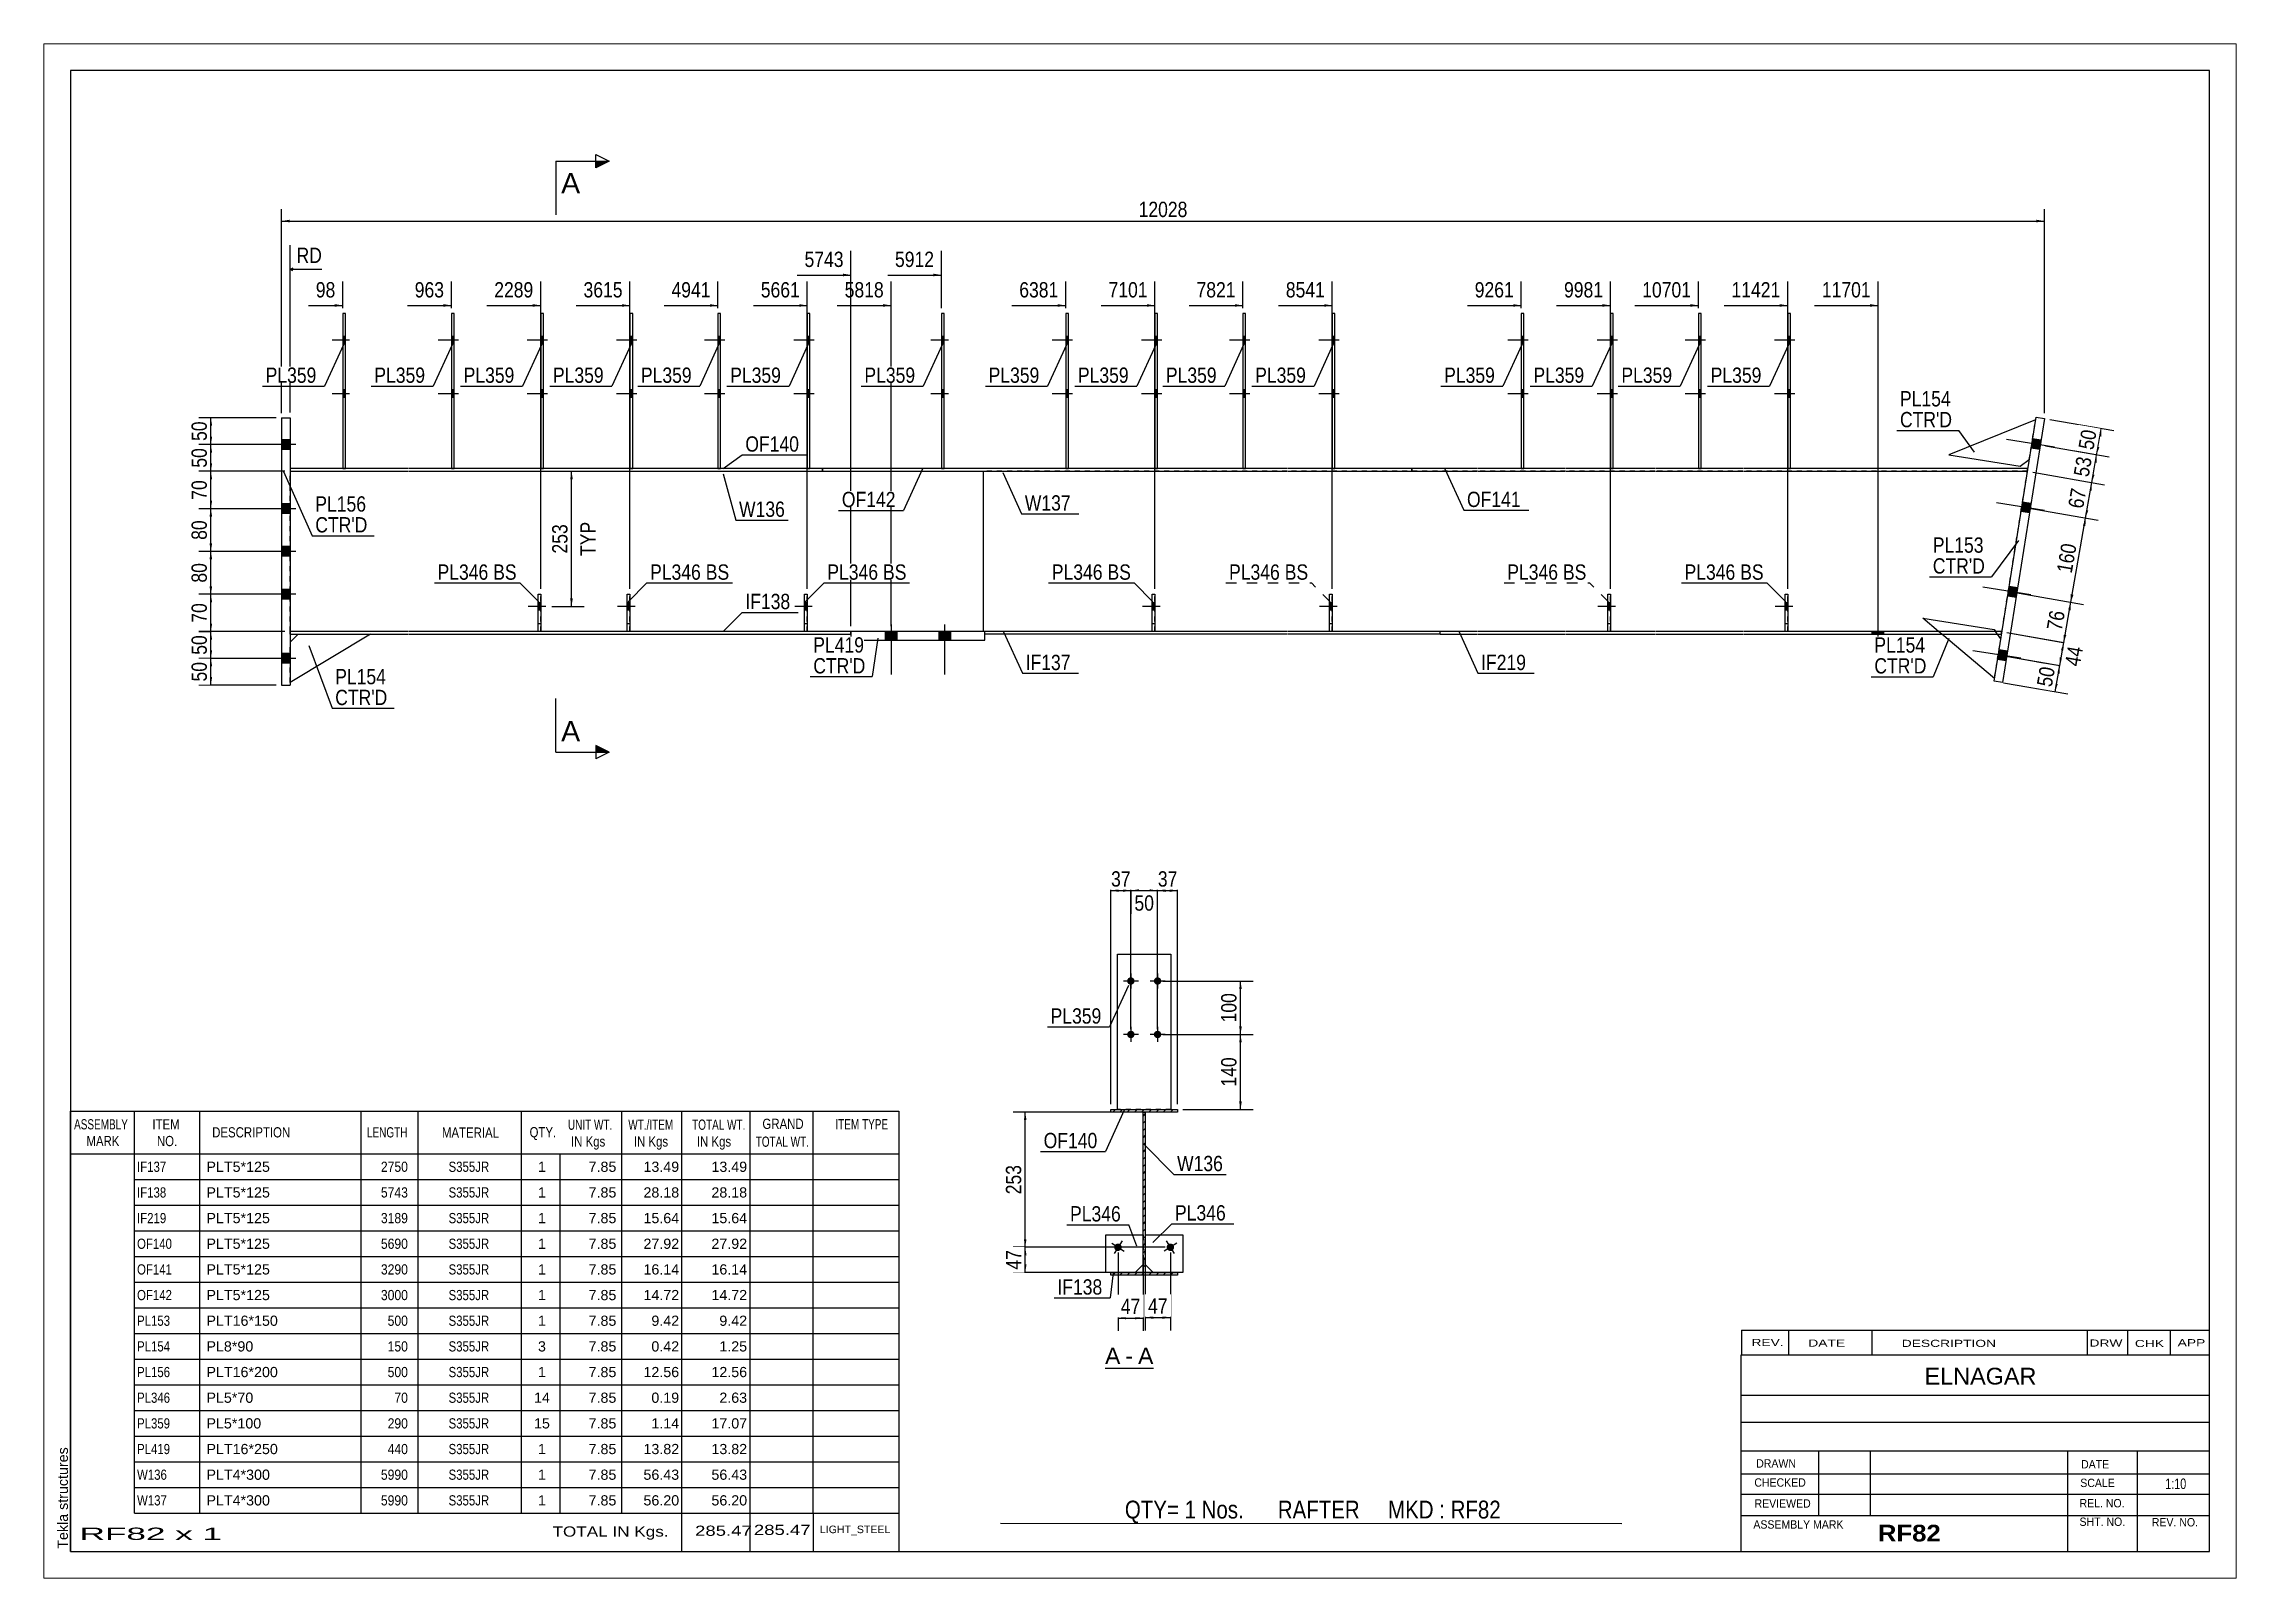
# Paper-space layout 'Layout1' of a CAD drawing. Header units: millimetres. Extents: x 0 to 410, y 0 to 287.
# The model-space entities are those that its viewports show. They can reach past a viewport. Long polylines and large blocks are cut down to what shows.
import ezdxf

# ---------------------------------------------------------------- set-up
doc = ezdxf.new("R2010")
doc.units = ezdxf.units.MM
doc.linetypes.add('DXK_LINE_DOT1', pattern=[1.8814, 0.9407, -0.9407])
doc.linetypes.add('DXK_LINE_DOT2', pattern=[3.9198, 1.9599, -1.9599])
doc.layers.add('Viewport layer', color=7, linetype='Continuous', plot=False)
doc.styles.add('Arial', font='ARIAL.TTF', dxfattribs={"height": 0.2})
doc.styles.add('Arial Bold', font='ARIALBD.TTF', dxfattribs={"height": 0.2})
doc.styles.add('Arial Narrow', font='ARIALN.TTF', dxfattribs={"height": 0.2})

# ---------------------------------------------------------------- blocks, each defined once
blk = doc.blocks.new('Unknown-624480535-5890')
at = {"color": 5, "linetype": 'Continuous'}
for p, q in [((405, 282), (5, 282)), ((5, 282), (5, 5)), ((405, 5), (405, 282)), ((5, 5), (405, 5))]:
    blk.add_line(p, q, dxfattribs=at)
at = {"color": 174, "linetype": 'Continuous', "style": 'Arial'}
blk.add_text('Tekla structures', height=1.9102, rotation=90, dxfattribs=at).set_placement((4.5, 5.5))
blk = doc.blocks.new('Unknown-624480535-14 - 1710')
at = {"color": 7, "linetype": 'Continuous'}
blk.add_line((198.47, 39.31), (207.5, 39.31), dxfattribs=at)
at = {"color": 0, "linetype": 'Continuous'}
blk.add_wipeout([(201.31, 40.06), (201.31, 43.26), (198.47, 43.26), (198.47, 40.06)], dxfattribs=at)
blk.add_wipeout([(203.69, 40.06), (203.69, 43.26), (202.27, 43.26), (202.27, 40.06)], dxfattribs=at)
at = {"color": 96, "linetype": 'Continuous', "style": 'Arial'}
blk.add_text('A', height=3.06, dxfattribs=at).set_placement((198.47, 40.06))
at = {"color": 0, "linetype": 'Continuous'}
blk.add_wipeout([(207.5, 40.06), (207.5, 43.26), (204.65, 43.26), (204.65, 40.06)], dxfattribs=at)
at = {"color": 96, "linetype": 'Continuous', "style": 'Arial'}
for s, p in [('-', (202.27, 40.06)), ('A', (204.65, 40.06))]:
    blk.add_text(s, height=3.06, dxfattribs=at).set_placement(p)
blk = doc.blocks.new('Part-624480535-1239 - 1213')
at = {"color": 2, "linetype": 'Continuous'}
for p, q in [((68.07, 177.05), (46.07, 177.05)), ((46.07, 176.55), (68.07, 176.55)), ((84.52, 177.05), (68.17, 177.05)), ((68.17, 176.55), (84.52, 176.55)), ((92.42, 177.05), (84.62, 177.05)), ((84.62, 176.55), (101.22, 176.55)), ((101.22, 177.05), (92.92, 177.05)), ((109.12, 177.05), (101.32, 177.05)), ((101.32, 176.55), (117.92, 176.55)), ((117.92, 177.05), (109.62, 177.05)), ((134.37, 177.05), (118.02, 177.05)), ((118.02, 176.55), (134.37, 176.55)), ((142.27, 177.05), (134.47, 177.05)), ((134.47, 176.55), (150.95, 176.55)), ((150.95, 177.05), (142.77, 177.05)), ((150.95, 176.55), (150.95, 177.05))]:
    blk.add_line(p, q, dxfattribs=at)
at = {"color": 7, "linetype": 'DXK_LINE_DOT1'}
for p, q in [((46.07, 176.55), (46.07, 177.05)), ((92.92, 177.05), (92.42, 177.05)), ((109.62, 177.05), (109.12, 177.05)), ((142.77, 177.05), (142.27, 177.05))]:
    blk.add_line(p, q, dxfattribs=at)
blk = doc.blocks.new('Part-624480535-1231 - 1213')
at = {"color": 2, "linetype": 'Continuous'}
for p, q in [((255.84, 207.55), (255.84, 207.05)), ((268.14, 207.55), (255.84, 207.55)), ((255.84, 207.05), (268.14, 207.05)), ((284.59, 207.55), (268.24, 207.55)), ((268.24, 207.05), (284.59, 207.05)), ((301.29, 207.55), (284.69, 207.55)), ((284.69, 207.05), (301.29, 207.05)), ((317.74, 207.55), (301.39, 207.55)), ((301.39, 207.05), (317.74, 207.05)), ((334.44, 207.55), (317.84, 207.55)), ((317.84, 207.05), (334.44, 207.05)), ((370.96, 207.55), (334.54, 207.55)), ((334.54, 207.05), (370.96, 207.05)), ((370.96, 207.05), (370.96, 207.55))]:
    blk.add_line(p, q, dxfattribs=at)
at = {"color": 7, "linetype": 'DXK_LINE_DOT1'}
blk.add_line((370.96, 207.05), (370.96, 207.05), dxfattribs=at)
blk = doc.blocks.new('Bolt-624480535-1344 - 1213')
at = {"linetype": 'Continuous'}
for points in [[(126.57, 230.85), (126.57, 232.25), (126.07, 232.25), (126.07, 230.85)], [(126.57, 230.85), (126.57, 232.25), (126.07, 232.25), (126.07, 230.85)], [(126.57, 220.85), (126.57, 222.25), (126.07, 222.25), (126.07, 220.85)], [(126.57, 220.85), (126.57, 222.25), (126.07, 222.25), (126.07, 220.85)]]:
    blk.add_hatch(color=3, dxfattribs=at).paths.add_polyline_path(points)
at = {"color": 3, "linetype": 'Continuous'}
for p, q in [((127.37, 231.55), (123.57, 231.55)), ((127.37, 231.55), (123.57, 231.55)), ((126.57, 232.25), (126.07, 232.25)), ((126.57, 232.25), (126.07, 232.25)), ((126.57, 230.85), (126.07, 230.85)), ((126.57, 230.85), (126.07, 230.85)), ((127.37, 221.55), (123.57, 221.55)), ((127.37, 221.55), (123.57, 221.55)), ((126.57, 222.25), (126.07, 222.25)), ((126.57, 222.25), (126.07, 222.25)), ((126.57, 220.85), (126.07, 220.85)), ((126.57, 220.85), (126.07, 220.85))]:
    blk.add_line(p, q, dxfattribs=at)
blk = doc.blocks.new('Part-624480535-1280 - 1213')
at = {"color": 2, "linetype": 'Continuous'}
for p, q in [((276.79, 236.55), (276.29, 236.55)), ((276.29, 236.55), (276.29, 207.55)), ((276.79, 207.55), (276.79, 236.55))]:
    blk.add_line(p, q, dxfattribs=at)
at = {"color": 7, "linetype": 'DXK_LINE_DOT1'}
blk.add_line((276.29, 207.55), (276.79, 207.55), dxfattribs=at)
blk = doc.blocks.new('Bolt-624480535-1328 - 1213')
at = {"linetype": 'Continuous'}
for points in [[(143.27, 230.85), (143.27, 232.25), (142.77, 232.25), (142.77, 230.85)], [(143.27, 230.85), (143.27, 232.25), (142.77, 232.25), (142.77, 230.85)], [(143.27, 220.85), (143.27, 222.25), (142.77, 222.25), (142.77, 220.85)], [(143.27, 220.85), (143.27, 222.25), (142.77, 222.25), (142.77, 220.85)]]:
    blk.add_hatch(color=3, dxfattribs=at).paths.add_polyline_path(points)
at = {"color": 3, "linetype": 'Continuous'}
for p, q in [((144.07, 231.55), (140.27, 231.55)), ((144.07, 231.55), (140.27, 231.55)), ((143.27, 232.25), (142.77, 232.25)), ((143.27, 232.25), (142.77, 232.25)), ((143.27, 230.85), (142.77, 230.85)), ((143.27, 230.85), (142.77, 230.85)), ((144.07, 221.55), (140.27, 221.55)), ((144.07, 221.55), (140.27, 221.55)), ((143.27, 222.25), (142.77, 222.25)), ((143.27, 222.25), (142.77, 222.25)), ((143.27, 220.85), (142.77, 220.85)), ((143.27, 220.85), (142.77, 220.85))]:
    blk.add_line(p, q, dxfattribs=at)
blk = doc.blocks.new('Part-624480535-1279 - 1213')
at = {"color": 2, "linetype": 'Continuous'}
for p, q in [((224.75, 236.55), (224.25, 236.55)), ((224.25, 236.55), (224.25, 207.55)), ((224.75, 207.55), (224.75, 236.55))]:
    blk.add_line(p, q, dxfattribs=at)
at = {"color": 7, "linetype": 'DXK_LINE_DOT1'}
blk.add_line((224.25, 207.55), (224.75, 207.55), dxfattribs=at)
blk = doc.blocks.new('Part-624480535-1229 - 1213')
at = {"color": 2, "linetype": 'Continuous'}
for p, q in [((68.07, 207.55), (46.07, 207.55)), ((46.07, 207.05), (68.07, 207.05)), ((84.52, 207.55), (68.17, 207.55)), ((68.17, 207.05), (84.52, 207.05)), ((101.22, 207.55), (84.62, 207.55)), ((84.62, 207.05), (101.22, 207.05)), ((117.92, 207.55), (101.32, 207.55)), ((101.32, 207.05), (117.92, 207.05)), ((134.37, 207.55), (118.02, 207.55)), ((118.02, 207.05), (134.37, 207.05)), ((145.65, 207.55), (134.47, 207.55)), ((134.47, 207.05), (145.65, 207.05)), ((145.65, 207.05), (145.65, 207.55))]:
    blk.add_line(p, q, dxfattribs=at)
at = {"color": 7, "linetype": 'DXK_LINE_DOT1'}
blk.add_line((46.07, 207.55), (46.07, 207.05), dxfattribs=at)
blk = doc.blocks.new('Bolt-624480535-1350 - 1213')
at = {"linetype": 'Continuous'}
for points in [[(208.3, 230.85), (208.3, 232.25), (207.8, 232.25), (207.8, 230.85)], [(208.3, 230.85), (208.3, 232.25), (207.8, 232.25), (207.8, 230.85)], [(208.3, 220.85), (208.3, 222.25), (207.8, 222.25), (207.8, 220.85)], [(208.3, 220.85), (208.3, 222.25), (207.8, 222.25), (207.8, 220.85)]]:
    blk.add_hatch(color=3, dxfattribs=at).paths.add_polyline_path(points)
at = {"color": 3, "linetype": 'Continuous'}
for p, q in [((209.1, 231.55), (205.3, 231.55)), ((209.1, 231.55), (205.3, 231.55)), ((208.3, 232.25), (207.8, 232.25)), ((208.3, 232.25), (207.8, 232.25)), ((208.3, 230.85), (207.8, 230.85)), ((208.3, 230.85), (207.8, 230.85)), ((209.1, 221.55), (205.3, 221.55)), ((209.1, 221.55), (205.3, 221.55)), ((208.3, 222.25), (207.8, 222.25)), ((208.3, 222.25), (207.8, 222.25)), ((208.3, 220.85), (207.8, 220.85)), ((208.3, 220.85), (207.8, 220.85))]:
    blk.add_line(p, q, dxfattribs=at)
blk = doc.blocks.new('Part-624480535-1230 - 1213')
at = {"color": 2, "linetype": 'Continuous'}
for p, q in [((175.65, 207.05), (175.65, 177.05)), ((366.11, 177.05), (366.19, 177.05))]:
    blk.add_line(p, q, dxfattribs=at)
at = {"color": 7, "linetype": 'DXK_LINE_DOT1'}
for p, q in [((182.95, 207.05), (175.65, 207.05)), ((199.4, 207.05), (183.05, 207.05)), ((216.1, 207.05), (199.5, 207.05)), ((232.55, 207.05), (216.2, 207.05)), ((268.14, 207.05), (232.65, 207.05)), ((284.59, 207.05), (268.24, 207.05)), ((301.29, 207.05), (284.69, 207.05)), ((317.74, 207.05), (301.39, 207.05)), ((334.44, 207.05), (317.84, 207.05)), ((370.96, 207.05), (334.54, 207.05)), ((366.19, 177.05), (370.96, 207.05)), ((182.95, 177.05), (175.65, 177.05)), ((199.4, 177.05), (183.05, 177.05)), ((216.1, 177.05), (199.5, 177.05)), ((232.55, 177.05), (216.2, 177.05)), ((268.14, 177.05), (232.65, 177.05)), ((284.59, 177.05), (268.24, 177.05)), ((301.29, 177.05), (284.69, 177.05)), ((317.74, 177.05), (301.39, 177.05)), ((334.44, 177.05), (317.84, 177.05)), ((366.19, 177.05), (334.54, 177.05))]:
    blk.add_line(p, q, dxfattribs=at)
blk = doc.blocks.new('Part-624480535-1290 - 1213')
at = {"color": 2, "linetype": 'Continuous'}
for p, q in [((241.45, 236.55), (240.95, 236.55)), ((240.95, 236.55), (240.95, 207.55)), ((241.45, 207.55), (241.45, 236.55))]:
    blk.add_line(p, q, dxfattribs=at)
at = {"color": 7, "linetype": 'DXK_LINE_DOT1'}
blk.add_line((240.95, 207.55), (241.45, 207.55), dxfattribs=at)
blk = doc.blocks.new('Bolt-624480535-1354 - 1213')
at = {"linetype": 'Continuous'}
blk.add_hatch(color=3, dxfattribs=at).paths.add_polyline_path([(207.8, 181.05), (207.8, 182.45), (207.3, 182.45), (207.3, 181.05)])
at = {"color": 3, "linetype": 'Continuous'}
for p, q in [((208.75, 181.75), (205.45, 181.75)), ((207.8, 182.45), (207.3, 182.45)), ((207.8, 181.05), (207.3, 181.05))]:
    blk.add_line(p, q, dxfattribs=at)
blk = doc.blocks.new('Part-624480535-1233 - 1213')
at = {"color": 2, "linetype": 'Continuous'}
for p, q in [((145.65, 207.55), (145.65, 207.05)), ((182.95, 207.55), (145.65, 207.55)), ((145.65, 207.05), (182.95, 207.05)), ((199.4, 207.55), (183.05, 207.55)), ((183.05, 207.05), (199.4, 207.05)), ((216.1, 207.55), (199.5, 207.55)), ((199.5, 207.05), (216.1, 207.05)), ((232.55, 207.55), (216.2, 207.55)), ((216.2, 207.05), (232.55, 207.05)), ((255.84, 207.55), (232.65, 207.55)), ((232.65, 207.05), (255.84, 207.05)), ((255.84, 207.05), (255.84, 207.55))]:
    blk.add_line(p, q, dxfattribs=at)
blk = doc.blocks.new('Part-624480535-1299 - 1213')
at = {"color": 2, "linetype": 'Continuous'}
for p, q in [((175.95, 177.05), (150.95, 177.05)), ((150.95, 177.05), (150.95, 175.45)), ((175.95, 175.45), (175.95, 177.05)), ((150.95, 175.45), (175.95, 175.45))]:
    blk.add_line(p, q, dxfattribs=at)
blk = doc.blocks.new('Part-624480535-1236 - 1213')
at = {"color": 2, "linetype": 'Continuous'}
for p, q in [((182.95, 177.05), (175.95, 177.05)), ((182.95, 176.55), (175.95, 176.55)), ((199.4, 177.05), (183.05, 177.05)), ((199.4, 176.55), (183.05, 176.55)), ((207.3, 177.05), (199.5, 177.05)), ((216.1, 176.55), (199.5, 176.55)), ((216.1, 177.05), (207.8, 177.05)), ((232.55, 177.05), (216.2, 177.05)), ((232.55, 176.55), (216.2, 176.55)), ((240.45, 177.05), (232.65, 177.05)), ((261.14, 176.55), (232.65, 176.55)), ((261.14, 177.05), (240.95, 177.05)), ((261.14, 176.55), (261.14, 177.05))]:
    blk.add_line(p, q, dxfattribs=at)
at = {"color": 7, "linetype": 'DXK_LINE_DOT1'}
blk.add_line((175.95, 176.55), (175.95, 177.05), dxfattribs=at)
blk = doc.blocks.new('Part-624480535-1240 - 1213')
at = {"color": 2, "linetype": 'Continuous'}
for p, q in [((364.72, 167.8), (372.57, 217.18)), ((374.15, 216.93), (366.3, 167.55)), ((372.57, 217.18), (374.15, 216.93)), ((366.3, 167.55), (364.72, 167.8))]:
    blk.add_line(p, q, dxfattribs=at)
blk = doc.blocks.new('Part-624480535-1243 - 1213')
at = {"color": 2, "linetype": 'Continuous'}
for p, q in [((372.49, 216.68), (356.27, 210.15)), ((356.27, 210.15), (369.6, 208.03)), ((369.6, 208.03), (371.32, 209.28))]:
    blk.add_line(p, q, dxfattribs=at)
at = {"color": 7, "linetype": 'DXK_LINE_DOT1'}
blk.add_line((371.32, 209.28), (372.49, 216.68), dxfattribs=at)
blk = doc.blocks.new('Bolt-624480535-1366 - 1213')
at = {"linetype": 'Continuous'}
for points in [[(157.35, 175.45), (159.55, 175.45), (159.55, 177.05), (157.35, 177.05)], [(157.35, 175.45), (159.55, 175.45), (159.55, 177.05), (157.35, 177.05)], [(157.35, 175.45), (159.55, 175.45), (159.55, 177.05), (157.35, 177.05)], [(157.35, 175.45), (159.55, 175.45), (159.55, 177.05), (157.35, 177.05)], [(167.35, 175.45), (169.55, 175.45), (169.55, 177.05), (167.35, 177.05)], [(167.35, 175.45), (169.55, 175.45), (169.55, 177.05), (167.35, 177.05)], [(167.35, 175.45), (169.55, 175.45), (169.55, 177.05), (167.35, 177.05)], [(167.35, 175.45), (169.55, 175.45), (169.55, 177.05), (167.35, 177.05)]]:
    blk.add_hatch(color=3, dxfattribs=at).paths.add_polyline_path(points)
at = {"color": 3, "linetype": 'Continuous'}
for p, q in [((157.35, 177.05), (157.35, 175.45)), ((157.35, 177.05), (157.35, 175.45)), ((157.35, 177.05), (157.35, 175.45)), ((157.35, 177.05), (157.35, 175.45)), ((158.45, 178.39), (158.45, 169.05)), ((158.45, 178.39), (158.45, 169.05)), ((158.45, 178.39), (158.45, 169.05)), ((158.45, 178.39), (158.45, 169.05)), ((159.55, 177.05), (159.55, 175.45)), ((159.55, 177.05), (159.55, 175.45)), ((159.55, 177.05), (159.55, 175.45)), ((159.55, 177.05), (159.55, 175.45)), ((167.35, 177.05), (167.35, 175.45)), ((167.35, 177.05), (167.35, 175.45)), ((167.35, 177.05), (167.35, 175.45)), ((167.35, 177.05), (167.35, 175.45)), ((168.45, 178.39), (168.45, 169.05)), ((168.45, 178.39), (168.45, 169.05)), ((168.45, 178.39), (168.45, 169.05)), ((168.45, 178.39), (168.45, 169.05)), ((169.55, 177.05), (169.55, 175.45)), ((169.55, 177.05), (169.55, 175.45)), ((169.55, 177.05), (169.55, 175.45)), ((169.55, 177.05), (169.55, 175.45))]:
    blk.add_line(p, q, dxfattribs=at)
blk = doc.blocks.new('Part-624480535-1245 - 1213')
at = {"color": 2, "linetype": 'Continuous'}
for p, q in [((354.36, 177.05), (351.4, 179.54)), ((351.4, 179.54), (364.73, 177.42)), ((364.8, 168.29), (354.96, 176.55)), ((364.73, 177.42), (365, 177.05)), ((365.98, 175.7), (365.36, 176.55))]:
    blk.add_line(p, q, dxfattribs=at)
at = {"color": 7, "linetype": 'DXK_LINE_DOT1'}
for p, q in [((354.96, 176.55), (354.36, 177.05)), ((365.36, 176.55), (365, 177.05)), ((364.8, 168.29), (365.98, 175.7))]:
    blk.add_line(p, q, dxfattribs=at)
blk = doc.blocks.new('Part-624480535-1247 - 1213')
at = {"color": 2, "linetype": 'Continuous'}
for p, q in [((44.47, 217.05), (46.07, 217.05)), ((44.47, 217.05), (44.47, 167.05)), ((46.07, 217.05), (46.07, 167.05)), ((44.47, 167.05), (46.07, 167.05))]:
    blk.add_line(p, q, dxfattribs=at)
blk = doc.blocks.new('Bolt-624480535-1321 - 1213')
at = {"linetype": 'Continuous'}
for points in [[(293.49, 230.85), (293.49, 232.25), (292.99, 232.25), (292.99, 230.85)], [(293.49, 230.85), (293.49, 232.25), (292.99, 232.25), (292.99, 230.85)], [(293.49, 220.85), (293.49, 222.25), (292.99, 222.25), (292.99, 220.85)], [(293.49, 220.85), (293.49, 222.25), (292.99, 222.25), (292.99, 220.85)]]:
    blk.add_hatch(color=3, dxfattribs=at).paths.add_polyline_path(points)
at = {"color": 3, "linetype": 'Continuous'}
for p, q in [((294.29, 231.55), (290.49, 231.55)), ((294.29, 231.55), (290.49, 231.55)), ((293.49, 232.25), (292.99, 232.25)), ((293.49, 232.25), (292.99, 232.25)), ((293.49, 230.85), (292.99, 230.85)), ((293.49, 230.85), (292.99, 230.85)), ((294.29, 221.55), (290.49, 221.55)), ((294.29, 221.55), (290.49, 221.55)), ((293.49, 222.25), (292.99, 222.25)), ((293.49, 222.25), (292.99, 222.25)), ((293.49, 220.85), (292.99, 220.85)), ((293.49, 220.85), (292.99, 220.85))]:
    blk.add_line(p, q, dxfattribs=at)
blk = doc.blocks.new('Part-624480535-1250 - 1213')
at = {"color": 2, "linetype": 'Continuous'}
for p, q in [((61.07, 176.55), (46.07, 167.55)), ((46.07, 175.05), (47.57, 176.55))]:
    blk.add_line(p, q, dxfattribs=at)
at = {"color": 7, "linetype": 'DXK_LINE_DOT1'}
for p, q in [((47.57, 176.55), (61.07, 176.55)), ((46.07, 167.55), (46.07, 175.05))]:
    blk.add_line(p, q, dxfattribs=at)
blk = doc.blocks.new('Bolt-624480535-1325 - 1213')
at = {"linetype": 'Continuous'}
blk.add_hatch(color=3, dxfattribs=at).paths.add_polyline_path([(292.99, 181.05), (292.99, 182.45), (292.49, 182.45), (292.49, 181.05)])
at = {"color": 3, "linetype": 'Continuous'}
for p, q in [((293.94, 181.75), (290.64, 181.75)), ((292.99, 182.45), (292.49, 182.45)), ((292.99, 181.05), (292.49, 181.05))]:
    blk.add_line(p, q, dxfattribs=at)
blk = doc.blocks.new('Part-624480535-1254 - 1213')
at = {"color": 2, "linetype": 'Continuous'}
for p, q in [((293.49, 236.55), (292.99, 236.55)), ((292.99, 236.55), (292.99, 207.55)), ((293.49, 207.55), (293.49, 236.55))]:
    blk.add_line(p, q, dxfattribs=at)
at = {"color": 7, "linetype": 'DXK_LINE_DOT1'}
blk.add_line((292.99, 207.55), (293.49, 207.55), dxfattribs=at)
blk = doc.blocks.new('Part-624480535-1255 - 1213')
at = {"color": 7, "linetype": 'DXK_LINE_DOT1'}
for p, q in [((292.49, 177.05), (292.49, 184.05)), ((292.49, 184.05), (292.99, 184.05)), ((292.99, 177.05), (292.99, 184.05)), ((292.49, 178.55), (292.99, 178.55))]:
    blk.add_line(p, q, dxfattribs=at)
blk = doc.blocks.new('Bolt-624480535-1329 - 1213')
at = {"color": 3, "linetype": 'DXK_LINE_DOT2'}
for p, q in [((142.77, 182.45), (142.27, 182.45)), ((143.57, 181.75), (142.27, 181.75)), ((142.77, 181.05), (142.27, 181.05))]:
    blk.add_line(p, q, dxfattribs=at)
blk = doc.blocks.new('Part-624480535-1258 - 1213')
at = {"color": 2, "linetype": 'Continuous'}
for p, q in [((292.49, 177.05), (292.49, 184.05)), ((292.49, 184.05), (292.99, 184.05)), ((292.99, 184.05), (292.99, 177.05)), ((292.99, 177.05), (292.49, 177.05))]:
    blk.add_line(p, q, dxfattribs=at)
blk = doc.blocks.new('Bolt-624480535-1318 - 1213')
at = {"linetype": 'Continuous'}
for points in [[(44.47, 212.95), (44.47, 211.15), (46.07, 211.15), (46.07, 212.95)], [(44.47, 212.95), (44.47, 211.15), (46.07, 211.15), (46.07, 212.95)], [(44.47, 200.95), (44.47, 199.15), (46.07, 199.15), (46.07, 200.95)], [(44.47, 200.95), (44.47, 199.15), (46.07, 199.15), (46.07, 200.95)], [(44.47, 192.95), (44.47, 191.15), (46.07, 191.15), (46.07, 192.95)], [(44.47, 192.95), (44.47, 191.15), (46.07, 191.15), (46.07, 192.95)], [(44.47, 184.95), (44.47, 183.15), (46.07, 183.15), (46.07, 184.95)], [(44.47, 184.95), (44.47, 183.15), (46.07, 183.15), (46.07, 184.95)], [(44.47, 172.95), (44.47, 171.15), (46.07, 171.15), (46.07, 172.95)], [(44.47, 172.95), (44.47, 171.15), (46.07, 171.15), (46.07, 172.95)]]:
    blk.add_hatch(color=3, dxfattribs=at).paths.add_polyline_path(points)
at = {"color": 3, "linetype": 'Continuous'}
for p, q in [((47.15, 212.05), (38.07, 212.05)), ((47.15, 212.05), (38.07, 212.05)), ((46.07, 212.95), (44.47, 212.95)), ((46.07, 212.95), (44.47, 212.95)), ((46.07, 211.15), (44.47, 211.15)), ((46.07, 211.15), (44.47, 211.15)), ((46.07, 200.95), (44.47, 200.95)), ((46.07, 200.95), (44.47, 200.95)), ((47.15, 200.05), (38.07, 200.05)), ((47.15, 200.05), (38.07, 200.05)), ((46.07, 199.15), (44.47, 199.15)), ((46.07, 199.15), (44.47, 199.15)), ((46.07, 192.95), (44.47, 192.95)), ((46.07, 192.95), (44.47, 192.95)), ((47.15, 192.05), (38.07, 192.05)), ((47.15, 192.05), (38.07, 192.05)), ((46.07, 191.15), (44.47, 191.15)), ((46.07, 191.15), (44.47, 191.15)), ((46.07, 184.95), (44.47, 184.95)), ((46.07, 184.95), (44.47, 184.95)), ((47.15, 184.05), (38.07, 184.05)), ((47.15, 184.05), (38.07, 184.05)), ((46.07, 183.15), (44.47, 183.15)), ((46.07, 183.15), (44.47, 183.15)), ((46.07, 172.95), (44.47, 172.95)), ((46.07, 172.95), (44.47, 172.95)), ((47.15, 172.05), (38.07, 172.05)), ((47.15, 172.05), (38.07, 172.05)), ((46.07, 171.15), (44.47, 171.15)), ((46.07, 171.15), (44.47, 171.15))]:
    blk.add_line(p, q, dxfattribs=at)
blk = doc.blocks.new('Part-624480535-1261 - 1213')
at = {"color": 2, "linetype": 'Continuous'}
for p, q in [((143.27, 236.55), (142.77, 236.55)), ((142.77, 236.55), (142.77, 207.55)), ((143.27, 207.55), (143.27, 236.55))]:
    blk.add_line(p, q, dxfattribs=at)
at = {"color": 7, "linetype": 'DXK_LINE_DOT1'}
blk.add_line((142.77, 207.55), (143.27, 207.55), dxfattribs=at)
blk = doc.blocks.new('Part-624480535-1262 - 1213')
at = {"color": 7, "linetype": 'DXK_LINE_DOT1'}
for p, q in [((142.27, 177.05), (142.27, 184.05)), ((142.27, 184.05), (142.77, 184.05)), ((142.77, 177.05), (142.77, 184.05)), ((142.27, 178.55), (142.77, 178.55))]:
    blk.add_line(p, q, dxfattribs=at)
blk = doc.blocks.new('Bolt-624480535-1322 - 1213')
at = {"color": 3, "linetype": 'DXK_LINE_DOT2'}
for p, q in [((292.99, 182.45), (292.49, 182.45)), ((293.79, 181.75), (292.49, 181.75)), ((292.99, 181.05), (292.49, 181.05))]:
    blk.add_line(p, q, dxfattribs=at)
blk = doc.blocks.new('Part-624480535-1265 - 1213')
at = {"color": 2, "linetype": 'Continuous'}
for p, q in [((142.27, 177.05), (142.27, 184.05)), ((142.27, 184.05), (142.77, 184.05)), ((142.77, 184.05), (142.77, 177.05)), ((142.77, 177.05), (142.27, 177.05))]:
    blk.add_line(p, q, dxfattribs=at)
blk = doc.blocks.new('Part-624480535-1268 - 1213')
at = {"color": 2, "linetype": 'Continuous'}
for p, q in [((110.12, 236.55), (109.62, 236.55)), ((109.62, 236.55), (109.62, 207.55)), ((110.12, 207.55), (110.12, 236.55))]:
    blk.add_line(p, q, dxfattribs=at)
at = {"color": 7, "linetype": 'DXK_LINE_DOT1'}
blk.add_line((109.62, 207.55), (110.12, 207.55), dxfattribs=at)
blk = doc.blocks.new('Part-624480535-1269 - 1213')
at = {"color": 7, "linetype": 'DXK_LINE_DOT1'}
for p, q in [((109.12, 177.05), (109.12, 184.05)), ((109.12, 184.05), (109.62, 184.05)), ((109.62, 177.05), (109.62, 184.05)), ((109.12, 178.55), (109.62, 178.55)), ((109.62, 177.05), (109.12, 177.05))]:
    blk.add_line(p, q, dxfattribs=at)
blk = doc.blocks.new('Part-624480535-1287 - 1213')
at = {"color": 2, "linetype": 'Continuous'}
for p, q in [((207.3, 177.05), (207.3, 184.05)), ((207.3, 184.05), (207.8, 184.05)), ((207.8, 184.05), (207.8, 177.05)), ((207.8, 177.05), (207.3, 177.05))]:
    blk.add_line(p, q, dxfattribs=at)
blk = doc.blocks.new('Part-624480535-1272 - 1213')
at = {"color": 2, "linetype": 'Continuous'}
for p, q in [((109.12, 177.05), (109.12, 184.05)), ((109.12, 184.05), (109.62, 184.05)), ((109.62, 184.05), (109.62, 177.05)), ((109.62, 177.05), (109.12, 177.05))]:
    blk.add_line(p, q, dxfattribs=at)
blk = doc.blocks.new('Part-624480535-1275 - 1213')
at = {"color": 2, "linetype": 'Continuous'}
for p, q in [((93.42, 236.55), (92.92, 236.55)), ((92.92, 236.55), (92.92, 207.55)), ((93.42, 207.55), (93.42, 236.55))]:
    blk.add_line(p, q, dxfattribs=at)
at = {"color": 7, "linetype": 'DXK_LINE_DOT1'}
blk.add_line((92.92, 207.55), (93.42, 207.55), dxfattribs=at)
blk = doc.blocks.new('Bolt-624480535-1339 - 1213')
at = {"linetype": 'Continuous'}
blk.add_hatch(color=3, dxfattribs=at).paths.add_polyline_path([(109.62, 181.05), (109.62, 182.45), (109.12, 182.45), (109.12, 181.05)])
at = {"color": 3, "linetype": 'Continuous'}
for p, q in [((110.57, 181.75), (107.27, 181.75)), ((109.62, 182.45), (109.12, 182.45)), ((109.62, 181.05), (109.12, 181.05))]:
    blk.add_line(p, q, dxfattribs=at)
blk = doc.blocks.new('Part-624480535-1276 - 1213')
at = {"color": 2, "linetype": 'Continuous'}
for p, q in [((76.72, 236.55), (76.22, 236.55)), ((76.22, 236.55), (76.22, 207.55)), ((76.72, 207.55), (76.72, 236.55))]:
    blk.add_line(p, q, dxfattribs=at)
at = {"color": 7, "linetype": 'DXK_LINE_DOT1'}
blk.add_line((76.22, 207.55), (76.72, 207.55), dxfattribs=at)
blk = doc.blocks.new('Part-624480535-1277 - 1213')
at = {"color": 2, "linetype": 'Continuous'}
for p, q in [((126.57, 236.55), (126.07, 236.55)), ((126.07, 236.55), (126.07, 207.55)), ((126.57, 207.55), (126.57, 236.55))]:
    blk.add_line(p, q, dxfattribs=at)
at = {"color": 7, "linetype": 'DXK_LINE_DOT1'}
blk.add_line((126.07, 207.55), (126.57, 207.55), dxfattribs=at)
blk = doc.blocks.new('Bolt-624480535-1349 - 1213')
at = {"linetype": 'Continuous'}
for points in [[(326.64, 230.85), (326.64, 232.25), (326.14, 232.25), (326.14, 230.85)], [(326.64, 230.85), (326.64, 232.25), (326.14, 232.25), (326.14, 230.85)], [(326.64, 220.85), (326.64, 222.25), (326.14, 222.25), (326.14, 220.85)], [(326.64, 220.85), (326.64, 222.25), (326.14, 222.25), (326.14, 220.85)]]:
    blk.add_hatch(color=3, dxfattribs=at).paths.add_polyline_path(points)
at = {"color": 3, "linetype": 'Continuous'}
for p, q in [((327.44, 231.55), (323.64, 231.55)), ((327.44, 231.55), (323.64, 231.55)), ((326.64, 232.25), (326.14, 232.25)), ((326.64, 232.25), (326.14, 232.25)), ((326.64, 230.85), (326.14, 230.85)), ((326.64, 230.85), (326.14, 230.85)), ((327.44, 221.55), (323.64, 221.55)), ((327.44, 221.55), (323.64, 221.55)), ((326.64, 222.25), (326.14, 222.25)), ((326.64, 222.25), (326.14, 222.25)), ((326.64, 220.85), (326.14, 220.85)), ((326.64, 220.85), (326.14, 220.85))]:
    blk.add_line(p, q, dxfattribs=at)
blk = doc.blocks.new('Part-624480535-1278 - 1213')
at = {"color": 2, "linetype": 'Continuous'}
for p, q in [((191.6, 236.55), (191.1, 236.55)), ((191.1, 236.55), (191.1, 207.55)), ((191.6, 207.55), (191.6, 236.55))]:
    blk.add_line(p, q, dxfattribs=at)
at = {"color": 7, "linetype": 'DXK_LINE_DOT1'}
blk.add_line((191.1, 207.55), (191.6, 207.55), dxfattribs=at)
blk = doc.blocks.new('Bolt-624480535-1345 - 1213')
at = {"linetype": 'Continuous'}
for points in [[(191.6, 230.85), (191.6, 232.25), (191.1, 232.25), (191.1, 230.85)], [(191.6, 230.85), (191.6, 232.25), (191.1, 232.25), (191.1, 230.85)], [(191.6, 220.85), (191.6, 222.25), (191.1, 222.25), (191.1, 220.85)], [(191.6, 220.85), (191.6, 222.25), (191.1, 222.25), (191.1, 220.85)]]:
    blk.add_hatch(color=3, dxfattribs=at).paths.add_polyline_path(points)
at = {"color": 3, "linetype": 'Continuous'}
for p, q in [((192.4, 231.55), (188.6, 231.55)), ((192.4, 231.55), (188.6, 231.55)), ((191.6, 232.25), (191.1, 232.25)), ((191.6, 232.25), (191.1, 232.25)), ((191.6, 230.85), (191.1, 230.85)), ((191.6, 230.85), (191.1, 230.85)), ((192.4, 221.55), (188.6, 221.55)), ((192.4, 221.55), (188.6, 221.55)), ((191.6, 222.25), (191.1, 222.25)), ((191.6, 222.25), (191.1, 222.25)), ((191.6, 220.85), (191.1, 220.85)), ((191.6, 220.85), (191.1, 220.85))]:
    blk.add_line(p, q, dxfattribs=at)
blk = doc.blocks.new('Part-624480535-1281 - 1213')
at = {"color": 2, "linetype": 'Continuous'}
for p, q in [((309.94, 236.55), (309.44, 236.55)), ((309.44, 236.55), (309.44, 207.55)), ((309.94, 207.55), (309.94, 236.55))]:
    blk.add_line(p, q, dxfattribs=at)
at = {"color": 7, "linetype": 'DXK_LINE_DOT1'}
blk.add_line((309.44, 207.55), (309.94, 207.55), dxfattribs=at)
blk = doc.blocks.new('Bolt-624480535-1346 - 1213')
at = {"linetype": 'Continuous'}
for points in [[(224.75, 230.85), (224.75, 232.25), (224.25, 232.25), (224.25, 230.85)], [(224.75, 230.85), (224.75, 232.25), (224.25, 232.25), (224.25, 230.85)], [(224.75, 220.85), (224.75, 222.25), (224.25, 222.25), (224.25, 220.85)], [(224.75, 220.85), (224.75, 222.25), (224.25, 222.25), (224.25, 220.85)]]:
    blk.add_hatch(color=3, dxfattribs=at).paths.add_polyline_path(points)
at = {"color": 3, "linetype": 'Continuous'}
for p, q in [((225.55, 231.55), (221.75, 231.55)), ((225.55, 231.55), (221.75, 231.55)), ((224.75, 232.25), (224.25, 232.25)), ((224.75, 232.25), (224.25, 232.25)), ((224.75, 230.85), (224.25, 230.85)), ((224.75, 230.85), (224.25, 230.85)), ((225.55, 221.55), (221.75, 221.55)), ((225.55, 221.55), (221.75, 221.55)), ((224.75, 222.25), (224.25, 222.25)), ((224.75, 222.25), (224.25, 222.25)), ((224.75, 220.85), (224.25, 220.85)), ((224.75, 220.85), (224.25, 220.85))]:
    blk.add_line(p, q, dxfattribs=at)
blk = doc.blocks.new('Part-624480535-1282 - 1213')
at = {"color": 2, "linetype": 'Continuous'}
for p, q in [((326.64, 236.55), (326.14, 236.55)), ((326.14, 236.55), (326.14, 207.55)), ((326.64, 207.55), (326.64, 236.55))]:
    blk.add_line(p, q, dxfattribs=at)
at = {"color": 7, "linetype": 'DXK_LINE_DOT1'}
blk.add_line((326.14, 207.55), (326.64, 207.55), dxfattribs=at)
blk = doc.blocks.new('Bolt-624480535-1347 - 1213')
at = {"linetype": 'Continuous'}
for points in [[(276.79, 230.85), (276.79, 232.25), (276.29, 232.25), (276.29, 230.85)], [(276.79, 230.85), (276.79, 232.25), (276.29, 232.25), (276.29, 230.85)], [(276.79, 220.85), (276.79, 222.25), (276.29, 222.25), (276.29, 220.85)], [(276.79, 220.85), (276.79, 222.25), (276.29, 222.25), (276.29, 220.85)]]:
    blk.add_hatch(color=3, dxfattribs=at).paths.add_polyline_path(points)
at = {"color": 3, "linetype": 'Continuous'}
for p, q in [((277.59, 231.55), (273.79, 231.55)), ((277.59, 231.55), (273.79, 231.55)), ((276.79, 232.25), (276.29, 232.25)), ((276.79, 232.25), (276.29, 232.25)), ((276.79, 230.85), (276.29, 230.85)), ((276.79, 230.85), (276.29, 230.85)), ((277.59, 221.55), (273.79, 221.55)), ((277.59, 221.55), (273.79, 221.55)), ((276.79, 222.25), (276.29, 222.25)), ((276.79, 222.25), (276.29, 222.25)), ((276.79, 220.85), (276.29, 220.85)), ((276.79, 220.85), (276.29, 220.85))]:
    blk.add_line(p, q, dxfattribs=at)
blk = doc.blocks.new('Part-624480535-1283 - 1213')
at = {"color": 2, "linetype": 'Continuous'}
for p, q in [((208.3, 236.55), (207.8, 236.55)), ((207.8, 236.55), (207.8, 207.55)), ((208.3, 207.55), (208.3, 236.55))]:
    blk.add_line(p, q, dxfattribs=at)
at = {"color": 7, "linetype": 'DXK_LINE_DOT1'}
blk.add_line((207.8, 207.55), (208.3, 207.55), dxfattribs=at)
blk = doc.blocks.new('Bolt-624480535-1348 - 1213')
at = {"linetype": 'Continuous'}
for points in [[(309.94, 230.85), (309.94, 232.25), (309.44, 232.25), (309.44, 230.85)], [(309.94, 230.85), (309.94, 232.25), (309.44, 232.25), (309.44, 230.85)], [(309.94, 220.85), (309.94, 222.25), (309.44, 222.25), (309.44, 220.85)], [(309.94, 220.85), (309.94, 222.25), (309.44, 222.25), (309.44, 220.85)]]:
    blk.add_hatch(color=3, dxfattribs=at).paths.add_polyline_path(points)
at = {"color": 3, "linetype": 'Continuous'}
for p, q in [((310.74, 231.55), (306.94, 231.55)), ((310.74, 231.55), (306.94, 231.55)), ((309.94, 232.25), (309.44, 232.25)), ((309.94, 232.25), (309.44, 232.25)), ((309.94, 230.85), (309.44, 230.85)), ((309.94, 230.85), (309.44, 230.85)), ((310.74, 221.55), (306.94, 221.55)), ((310.74, 221.55), (306.94, 221.55)), ((309.94, 222.25), (309.44, 222.25)), ((309.94, 222.25), (309.44, 222.25)), ((309.94, 220.85), (309.44, 220.85)), ((309.94, 220.85), (309.44, 220.85))]:
    blk.add_line(p, q, dxfattribs=at)
blk = doc.blocks.new('Part-624480535-1284 - 1213')
at = {"color": 7, "linetype": 'DXK_LINE_DOT1'}
for p, q in [((207.3, 177.05), (207.3, 184.05)), ((207.3, 184.05), (207.8, 184.05)), ((207.8, 177.05), (207.8, 184.05)), ((207.3, 178.55), (207.8, 178.55))]:
    blk.add_line(p, q, dxfattribs=at)
blk = doc.blocks.new('Part-624480535-1291 - 1213')
at = {"color": 7, "linetype": 'DXK_LINE_DOT1'}
for p, q in [((240.45, 177.05), (240.45, 184.05)), ((240.45, 184.05), (240.95, 184.05)), ((240.95, 177.05), (240.95, 184.05)), ((240.45, 178.55), (240.95, 178.55))]:
    blk.add_line(p, q, dxfattribs=at)
blk = doc.blocks.new('Part-624480535-1294 - 1213')
at = {"color": 2, "linetype": 'Continuous'}
for p, q in [((240.45, 177.05), (240.45, 184.05)), ((240.45, 184.05), (240.95, 184.05)), ((240.95, 184.05), (240.95, 177.05)), ((240.95, 177.05), (240.45, 177.05))]:
    blk.add_line(p, q, dxfattribs=at)
blk = doc.blocks.new('Part-624480535-1297 - 1213')
at = {"color": 2, "linetype": 'Continuous'}
for p, q in [((261.14, 176.55), (261.14, 177.05)), ((268.14, 177.05), (261.14, 177.05)), ((261.14, 176.55), (268.14, 176.55)), ((284.59, 177.05), (268.24, 177.05)), ((268.24, 176.55), (284.59, 176.55)), ((292.49, 177.05), (284.69, 177.05)), ((284.69, 176.55), (301.29, 176.55)), ((301.29, 177.05), (292.99, 177.05)), ((317.74, 177.05), (301.39, 177.05)), ((301.39, 176.55), (317.74, 176.55)), ((325.64, 177.05), (317.84, 177.05)), ((317.84, 176.55), (334.44, 176.55)), ((334.44, 177.05), (326.14, 177.05)), ((366.11, 177.05), (334.54, 177.05)), ((334.54, 176.55), (366.11, 176.55)), ((366.11, 176.55), (366.11, 177.05))]:
    blk.add_line(p, q, dxfattribs=at)
blk = doc.blocks.new('Part-624480535-1300 - 1213')
at = {"color": 7, "linetype": 'DXK_LINE_DOT1'}
for p, q in [((325.64, 177.05), (325.64, 184.05)), ((325.64, 184.05), (326.14, 184.05)), ((326.14, 177.05), (326.14, 184.05)), ((325.64, 178.55), (326.14, 178.55))]:
    blk.add_line(p, q, dxfattribs=at)
blk = doc.blocks.new('Part-624480535-1303 - 1213')
at = {"color": 2, "linetype": 'Continuous'}
for p, q in [((325.64, 177.05), (325.64, 184.05)), ((325.64, 184.05), (326.14, 184.05)), ((326.14, 184.05), (326.14, 177.05)), ((326.14, 177.05), (325.64, 177.05))]:
    blk.add_line(p, q, dxfattribs=at)
blk = doc.blocks.new('Part-624480535-1306 - 1213')
at = {"color": 7, "linetype": 'DXK_LINE_DOT1'}
for p, q in [((92.42, 177.05), (92.42, 184.05)), ((92.42, 184.05), (92.92, 184.05)), ((92.92, 177.05), (92.92, 184.05)), ((92.42, 178.55), (92.92, 178.55))]:
    blk.add_line(p, q, dxfattribs=at)
blk = doc.blocks.new('Part-624480535-1309 - 1213')
at = {"color": 2, "linetype": 'Continuous'}
for p, q in [((92.42, 177.05), (92.42, 184.05)), ((92.42, 184.05), (92.92, 184.05)), ((92.92, 184.05), (92.92, 177.05)), ((92.92, 177.05), (92.42, 177.05))]:
    blk.add_line(p, q, dxfattribs=at)
blk = doc.blocks.new('Part-624480535-1312 - 1213')
at = {"color": 2, "linetype": 'Continuous'}
for p, q in [((168.37, 236.55), (167.87, 236.55)), ((167.87, 236.55), (167.87, 207.55)), ((168.37, 207.55), (168.37, 236.55))]:
    blk.add_line(p, q, dxfattribs=at)
at = {"color": 7, "linetype": 'DXK_LINE_DOT1'}
blk.add_line((167.87, 207.55), (168.37, 207.55), dxfattribs=at)
blk = doc.blocks.new('Part-624480535-1313 - 1213')
at = {"color": 2, "linetype": 'Continuous'}
for p, q in [((56.39, 236.55), (55.89, 236.55)), ((55.89, 236.55), (55.89, 207.55)), ((56.39, 207.55), (56.39, 236.55))]:
    blk.add_line(p, q, dxfattribs=at)
at = {"color": 7, "linetype": 'DXK_LINE_DOT1'}
blk.add_line((55.89, 207.55), (56.39, 207.55), dxfattribs=at)
blk = doc.blocks.new('Part-624480535-1314 - 1213')
at = {"color": 7, "linetype": 'DXK_LINE_DOT1'}
for p, q in [((46.07, 177.05), (46.07, 207.05)), ((46.07, 207.05), (68.07, 207.05)), ((68.17, 207.05), (84.52, 207.05)), ((84.62, 207.05), (101.22, 207.05)), ((101.32, 207.05), (117.92, 207.05)), ((118.02, 207.05), (134.37, 207.05)), ((134.47, 207.05), (175.65, 207.05)), ((68.07, 177.05), (46.07, 177.05)), ((84.52, 177.05), (68.17, 177.05)), ((92.42, 177.05), (84.62, 177.05)), ((101.22, 177.05), (92.92, 177.05)), ((109.12, 177.05), (101.32, 177.05)), ((117.92, 177.05), (109.62, 177.05)), ((134.37, 177.05), (118.02, 177.05)), ((142.27, 177.05), (134.47, 177.05)), ((150.95, 177.05), (142.77, 177.05)), ((175.65, 177.05), (150.95, 177.05))]:
    blk.add_line(p, q, dxfattribs=at)
at = {"color": 2, "linetype": 'Continuous'}
for p, q in [((175.65, 207.05), (175.65, 177.05)), ((150.95, 177.05), (150.95, 177.05))]:
    blk.add_line(p, q, dxfattribs=at)
blk = doc.blocks.new('Bolt-624480535-1315 - 1213')
at = {"linetype": 'Continuous'}
for points in [[(371.93, 213.13), (371.65, 211.35), (373.23, 211.1), (373.51, 212.88)], [(371.93, 213.13), (371.65, 211.35), (373.23, 211.1), (373.51, 212.88)], [(370.04, 201.28), (369.76, 199.5), (371.34, 199.25), (371.62, 201.03)], [(370.04, 201.28), (369.76, 199.5), (371.34, 199.25), (371.62, 201.03)], [(367.53, 185.48), (367.25, 183.7), (368.83, 183.45), (369.11, 185.23)], [(367.53, 185.48), (367.25, 183.7), (368.83, 183.45), (369.11, 185.23)], [(365.65, 173.63), (365.36, 171.85), (366.94, 171.6), (367.23, 173.37)], [(365.65, 173.63), (365.36, 171.85), (366.94, 171.6), (367.23, 173.37)]]:
    blk.add_hatch(color=3, dxfattribs=at).paths.add_polyline_path(points)
at = {"color": 3, "linetype": 'Continuous'}
for p, q in [((376.01, 211.57), (367.05, 212.99)), ((376.01, 211.57), (367.05, 212.99)), ((373.23, 211.1), (371.65, 211.35)), ((373.23, 211.1), (371.65, 211.35)), ((373.51, 212.88), (371.93, 213.13)), ((373.51, 212.88), (371.93, 213.13)), ((374.13, 199.72), (365.16, 201.14)), ((374.13, 199.72), (365.16, 201.14)), ((371.62, 201.03), (370.04, 201.28)), ((371.62, 201.03), (370.04, 201.28)), ((371.34, 199.25), (369.76, 199.5)), ((371.34, 199.25), (369.76, 199.5)), ((371.61, 183.92), (362.65, 185.34)), ((371.61, 183.92), (362.65, 185.34)), ((369.11, 185.23), (367.53, 185.48)), ((369.11, 185.23), (367.53, 185.48)), ((368.83, 183.45), (367.25, 183.7)), ((368.83, 183.45), (367.25, 183.7)), ((369.73, 172.07), (360.77, 173.49)), ((369.73, 172.07), (360.77, 173.49)), ((367.23, 173.37), (365.65, 173.63)), ((367.23, 173.37), (365.65, 173.63)), ((366.94, 171.6), (365.36, 171.85)), ((366.94, 171.6), (365.36, 171.85))]:
    blk.add_line(p, q, dxfattribs=at)
blk = doc.blocks.new('Bolt-624480535-1332 - 1213')
at = {"linetype": 'Continuous'}
blk.add_hatch(color=3, dxfattribs=at).paths.add_polyline_path([(142.77, 181.05), (142.77, 182.45), (142.27, 182.45), (142.27, 181.05)])
at = {"color": 3, "linetype": 'Continuous'}
for p, q in [((143.72, 181.75), (140.42, 181.75)), ((142.77, 182.45), (142.27, 182.45)), ((142.77, 181.05), (142.27, 181.05))]:
    blk.add_line(p, q, dxfattribs=at)
blk = doc.blocks.new('Bolt-624480535-1335 - 1213')
at = {"linetype": 'Continuous'}
for points in [[(110.12, 230.85), (110.12, 232.25), (109.62, 232.25), (109.62, 230.85)], [(110.12, 230.85), (110.12, 232.25), (109.62, 232.25), (109.62, 230.85)], [(110.12, 220.85), (110.12, 222.25), (109.62, 222.25), (109.62, 220.85)], [(110.12, 220.85), (110.12, 222.25), (109.62, 222.25), (109.62, 220.85)]]:
    blk.add_hatch(color=3, dxfattribs=at).paths.add_polyline_path(points)
at = {"color": 3, "linetype": 'Continuous'}
for p, q in [((110.92, 231.55), (107.12, 231.55)), ((110.92, 231.55), (107.12, 231.55)), ((110.12, 232.25), (109.62, 232.25)), ((110.12, 232.25), (109.62, 232.25)), ((110.12, 230.85), (109.62, 230.85)), ((110.12, 230.85), (109.62, 230.85)), ((110.92, 221.55), (107.12, 221.55)), ((110.92, 221.55), (107.12, 221.55)), ((110.12, 222.25), (109.62, 222.25)), ((110.12, 222.25), (109.62, 222.25)), ((110.12, 220.85), (109.62, 220.85)), ((110.12, 220.85), (109.62, 220.85))]:
    blk.add_line(p, q, dxfattribs=at)
blk = doc.blocks.new('Bolt-624480535-1336 - 1213')
at = {"color": 3, "linetype": 'DXK_LINE_DOT2'}
for p, q in [((109.62, 182.45), (109.12, 182.45)), ((110.42, 181.75), (109.12, 181.75)), ((109.62, 181.05), (109.12, 181.05))]:
    blk.add_line(p, q, dxfattribs=at)
blk = doc.blocks.new('Bolt-624480535-1342 - 1213')
at = {"linetype": 'Continuous'}
for points in [[(93.42, 230.85), (93.42, 232.25), (92.92, 232.25), (92.92, 230.85)], [(93.42, 230.85), (93.42, 232.25), (92.92, 232.25), (92.92, 230.85)], [(93.42, 220.85), (93.42, 222.25), (92.92, 222.25), (92.92, 220.85)], [(93.42, 220.85), (93.42, 222.25), (92.92, 222.25), (92.92, 220.85)]]:
    blk.add_hatch(color=3, dxfattribs=at).paths.add_polyline_path(points)
at = {"color": 3, "linetype": 'Continuous'}
for p, q in [((94.22, 231.55), (90.42, 231.55)), ((94.22, 231.55), (90.42, 231.55)), ((93.42, 232.25), (92.92, 232.25)), ((93.42, 232.25), (92.92, 232.25)), ((93.42, 230.85), (92.92, 230.85)), ((93.42, 230.85), (92.92, 230.85)), ((94.22, 221.55), (90.42, 221.55)), ((94.22, 221.55), (90.42, 221.55)), ((93.42, 222.25), (92.92, 222.25)), ((93.42, 222.25), (92.92, 222.25)), ((93.42, 220.85), (92.92, 220.85)), ((93.42, 220.85), (92.92, 220.85))]:
    blk.add_line(p, q, dxfattribs=at)
blk = doc.blocks.new('Bolt-624480535-1343 - 1213')
at = {"linetype": 'Continuous'}
for points in [[(76.72, 230.85), (76.72, 232.25), (76.22, 232.25), (76.22, 230.85)], [(76.72, 230.85), (76.72, 232.25), (76.22, 232.25), (76.22, 230.85)], [(76.72, 220.85), (76.72, 222.25), (76.22, 222.25), (76.22, 220.85)], [(76.72, 220.85), (76.72, 222.25), (76.22, 222.25), (76.22, 220.85)]]:
    blk.add_hatch(color=3, dxfattribs=at).paths.add_polyline_path(points)
at = {"color": 3, "linetype": 'Continuous'}
for p, q in [((77.52, 231.55), (73.72, 231.55)), ((77.52, 231.55), (73.72, 231.55)), ((76.72, 232.25), (76.22, 232.25)), ((76.72, 232.25), (76.22, 232.25)), ((76.72, 230.85), (76.22, 230.85)), ((76.72, 230.85), (76.22, 230.85)), ((77.52, 221.55), (73.72, 221.55)), ((77.52, 221.55), (73.72, 221.55)), ((76.72, 222.25), (76.22, 222.25)), ((76.72, 222.25), (76.22, 222.25)), ((76.72, 220.85), (76.22, 220.85)), ((76.72, 220.85), (76.22, 220.85))]:
    blk.add_line(p, q, dxfattribs=at)
blk = doc.blocks.new('Bolt-624480535-1351 - 1213')
at = {"color": 3, "linetype": 'DXK_LINE_DOT2'}
for p, q in [((207.8, 182.45), (207.3, 182.45)), ((208.6, 181.75), (207.3, 181.75)), ((207.8, 181.05), (207.3, 181.05))]:
    blk.add_line(p, q, dxfattribs=at)
blk = doc.blocks.new('Bolt-624480535-1357 - 1213')
at = {"linetype": 'Continuous'}
for points in [[(241.45, 230.85), (241.45, 232.25), (240.95, 232.25), (240.95, 230.85)], [(241.45, 230.85), (241.45, 232.25), (240.95, 232.25), (240.95, 230.85)], [(241.45, 220.85), (241.45, 222.25), (240.95, 222.25), (240.95, 220.85)], [(241.45, 220.85), (241.45, 222.25), (240.95, 222.25), (240.95, 220.85)]]:
    blk.add_hatch(color=3, dxfattribs=at).paths.add_polyline_path(points)
at = {"color": 3, "linetype": 'Continuous'}
for p, q in [((242.25, 231.55), (238.45, 231.55)), ((242.25, 231.55), (238.45, 231.55)), ((241.45, 232.25), (240.95, 232.25)), ((241.45, 232.25), (240.95, 232.25)), ((241.45, 230.85), (240.95, 230.85)), ((241.45, 230.85), (240.95, 230.85)), ((242.25, 221.55), (238.45, 221.55)), ((242.25, 221.55), (238.45, 221.55)), ((241.45, 222.25), (240.95, 222.25)), ((241.45, 222.25), (240.95, 222.25)), ((241.45, 220.85), (240.95, 220.85)), ((241.45, 220.85), (240.95, 220.85))]:
    blk.add_line(p, q, dxfattribs=at)
blk = doc.blocks.new('Bolt-624480535-1358 - 1213')
at = {"color": 3, "linetype": 'DXK_LINE_DOT2'}
for p, q in [((240.95, 182.45), (240.45, 182.45)), ((241.75, 181.75), (240.45, 181.75)), ((240.95, 181.05), (240.45, 181.05))]:
    blk.add_line(p, q, dxfattribs=at)
blk = doc.blocks.new('Bolt-624480535-1361 - 1213')
at = {"linetype": 'Continuous'}
blk.add_hatch(color=3, dxfattribs=at).paths.add_polyline_path([(240.95, 181.05), (240.95, 182.45), (240.45, 182.45), (240.45, 181.05)])
at = {"color": 3, "linetype": 'Continuous'}
for p, q in [((241.9, 181.75), (238.6, 181.75)), ((240.95, 182.45), (240.45, 182.45)), ((240.95, 181.05), (240.45, 181.05))]:
    blk.add_line(p, q, dxfattribs=at)
blk = doc.blocks.new('Bolt-624480535-1364 - 1213')
at = {"linetype": 'Continuous'}
blk.add_hatch(color=3, dxfattribs=at).paths.add_polyline_path([(344.14, 177.05), (341.94, 177.05), (341.94, 176.55), (344.14, 176.55)])
blk.add_hatch(color=3, dxfattribs=at).paths.add_polyline_path([(344.14, 177.05), (341.94, 177.05), (341.94, 176.55), (344.14, 176.55)])
at = {"color": 3, "linetype": 'Continuous'}
for p, q in [((341.94, 176.55), (341.94, 177.05)), ((341.94, 176.55), (341.94, 177.05)), ((343.04, 174.65), (343.04, 179.95)), ((343.04, 174.65), (343.04, 179.95)), ((344.14, 176.55), (344.14, 177.05)), ((344.14, 176.55), (344.14, 177.05))]:
    blk.add_line(p, q, dxfattribs=at)
blk = doc.blocks.new('Bolt-624480535-1367 - 1213')
at = {"color": 3, "linetype": 'DXK_LINE_DOT2'}
for p, q in [((326.14, 182.45), (325.64, 182.45)), ((326.94, 181.75), (325.64, 181.75)), ((326.14, 181.05), (325.64, 181.05))]:
    blk.add_line(p, q, dxfattribs=at)
blk = doc.blocks.new('Bolt-624480535-1370 - 1213')
at = {"linetype": 'Continuous'}
blk.add_hatch(color=3, dxfattribs=at).paths.add_polyline_path([(326.14, 181.05), (326.14, 182.45), (325.64, 182.45), (325.64, 181.05)])
at = {"color": 3, "linetype": 'Continuous'}
for p, q in [((327.09, 181.75), (323.79, 181.75)), ((326.14, 182.45), (325.64, 182.45)), ((326.14, 181.05), (325.64, 181.05))]:
    blk.add_line(p, q, dxfattribs=at)
blk = doc.blocks.new('Bolt-624480535-1373 - 1213')
at = {"color": 3, "linetype": 'DXK_LINE_DOT2'}
for p, q in [((92.92, 182.45), (92.42, 182.45)), ((93.72, 181.75), (92.42, 181.75)), ((92.92, 181.05), (92.42, 181.05))]:
    blk.add_line(p, q, dxfattribs=at)
blk = doc.blocks.new('Bolt-624480535-1376 - 1213')
at = {"linetype": 'Continuous'}
blk.add_hatch(color=3, dxfattribs=at).paths.add_polyline_path([(92.92, 181.05), (92.92, 182.45), (92.42, 182.45), (92.42, 181.05)])
at = {"color": 3, "linetype": 'Continuous'}
for p, q in [((93.87, 181.75), (90.57, 181.75)), ((92.92, 182.45), (92.42, 182.45)), ((92.92, 181.05), (92.42, 181.05))]:
    blk.add_line(p, q, dxfattribs=at)
blk = doc.blocks.new('Bolt-624480535-1379 - 1213')
at = {"linetype": 'Continuous'}
for points in [[(168.37, 230.85), (168.37, 232.25), (167.87, 232.25), (167.87, 230.85)], [(168.37, 230.85), (168.37, 232.25), (167.87, 232.25), (167.87, 230.85)], [(168.37, 220.85), (168.37, 222.25), (167.87, 222.25), (167.87, 220.85)], [(168.37, 220.85), (168.37, 222.25), (167.87, 222.25), (167.87, 220.85)]]:
    blk.add_hatch(color=3, dxfattribs=at).paths.add_polyline_path(points)
at = {"color": 3, "linetype": 'Continuous'}
for p, q in [((169.17, 231.55), (165.87, 231.55)), ((169.17, 231.55), (165.87, 231.55)), ((168.37, 232.25), (167.87, 232.25)), ((168.37, 232.25), (167.87, 232.25)), ((168.37, 230.85), (167.87, 230.85)), ((168.37, 230.85), (167.87, 230.85)), ((169.17, 221.55), (165.87, 221.55)), ((169.17, 221.55), (165.87, 221.55)), ((168.37, 222.25), (167.87, 222.25)), ((168.37, 222.25), (167.87, 222.25)), ((168.37, 220.85), (167.87, 220.85)), ((168.37, 220.85), (167.87, 220.85))]:
    blk.add_line(p, q, dxfattribs=at)
blk = doc.blocks.new('Bolt-624480535-1380 - 1213')
at = {"linetype": 'Continuous'}
for points in [[(56.39, 230.85), (56.39, 232.25), (55.89, 232.25), (55.89, 230.85)], [(56.39, 230.85), (56.39, 232.25), (55.89, 232.25), (55.89, 230.85)], [(56.39, 220.85), (56.39, 222.25), (55.89, 222.25), (55.89, 220.85)], [(56.39, 220.85), (56.39, 222.25), (55.89, 222.25), (55.89, 220.85)]]:
    blk.add_hatch(color=3, dxfattribs=at).paths.add_polyline_path(points)
at = {"color": 3, "linetype": 'Continuous'}
for p, q in [((57.19, 231.55), (53.89, 231.55)), ((57.19, 231.55), (53.89, 231.55)), ((56.39, 232.25), (55.89, 232.25)), ((56.39, 232.25), (55.89, 232.25)), ((56.39, 230.85), (55.89, 230.85)), ((56.39, 230.85), (55.89, 230.85)), ((57.19, 221.55), (53.89, 221.55)), ((57.19, 221.55), (53.89, 221.55)), ((56.39, 222.25), (55.89, 222.25)), ((56.39, 222.25), (55.89, 222.25)), ((56.39, 220.85), (55.89, 220.85)), ((56.39, 220.85), (55.89, 220.85))]:
    blk.add_line(p, q, dxfattribs=at)
blk = doc.blocks.new('Part-624480535-1751 - 1710')
at = {"color": 2, "linetype": 'Continuous'}
for p, q in [((198.59, 57.19), (198.59, 64.19)), ((198.59, 64.19), (205.59, 64.19)), ((204.09, 57.19), (205.59, 58.69)), ((199.54, 57.19), (198.59, 57.19))]:
    blk.add_line(p, q, dxfattribs=at)
at = {"color": 7, "linetype": 'DXK_LINE_DOT1'}
for p, q in [((205.59, 64.19), (205.59, 58.69)), ((204.09, 57.19), (199.54, 57.19))]:
    blk.add_line(p, q, dxfattribs=at)
blk = doc.blocks.new('Part-624480535-1711 - 1710')
at = {"linetype": 'Continuous'}
h = blk.add_hatch(dxfattribs=at)
h.set_pattern_fill('', scale=0.3, style=0, pattern_type=0)
h.set_pattern_definition([(45, (212.0385, 87.1946), (-0.67352, 0.67352), [])])
h.paths.add_polyline_path([(199.54, 87.19), (212.04, 87.19), (212.04, 87.69), (199.54, 87.69)])
at = {"color": 2, "linetype": 'Continuous'}
for p, q in [((199.54, 87.19), (199.54, 87.69)), ((199.54, 87.69), (212.04, 87.69)), ((212.04, 87.19), (199.54, 87.19)), ((212.04, 87.69), (212.04, 87.19))]:
    blk.add_line(p, q, dxfattribs=at)
blk = doc.blocks.new('Part-624480535-1721 - 1710')
at = {"linetype": 'Continuous'}
h = blk.add_hatch(dxfattribs=at)
h.set_pattern_fill('', scale=0.3, style=0, pattern_type=0)
h.set_pattern_definition([(45, (212.0385, 56.6946), (-0.67352, 0.67352), [])])
h.paths.add_polyline_path([(199.54, 56.69), (212.04, 56.69), (212.04, 57.19), (199.54, 57.19)])
at = {"color": 2, "linetype": 'Continuous'}
for p, q in [((199.54, 56.69), (199.54, 57.19)), ((199.54, 57.19), (212.04, 57.19)), ((212.04, 56.69), (199.54, 56.69)), ((212.04, 57.19), (212.04, 56.69))]:
    blk.add_line(p, q, dxfattribs=at)
blk = doc.blocks.new('Bolt-624480535-1821 - 1710')
at = {"linetype": 'Continuous'}
blk.add_hatch(color=3, dxfattribs=at).paths.add_polyline_path([(211.06, 61.3, -1), (210.31, 62.49, -1)])
at = {"color": 3, "linetype": 'Continuous'}
for p, q in [((211.87, 62.65), (209.51, 61.14)), ((211.44, 60.71), (209.94, 63.08))]:
    blk.add_line(p, q, dxfattribs=at)
blk = doc.blocks.new('Part-624480535-1750 - 1710')
at = {"color": 2, "linetype": 'Continuous'}
for p, q in [((200.79, 87.69), (200.79, 116.69)), ((200.79, 116.69), (210.79, 116.69)), ((210.79, 116.69), (210.79, 87.69))]:
    blk.add_line(p, q, dxfattribs=at)
at = {"color": 7, "linetype": 'DXK_LINE_DOT1'}
blk.add_line((210.79, 87.69), (200.79, 87.69), dxfattribs=at)
blk = doc.blocks.new('Bolt-624480535-1817 - 1710')
at = {"linetype": 'Continuous'}
for points in [[(203.99, 111.7, -1), (202.59, 111.7, -1)], [(208.99, 111.7, -1), (207.59, 111.7, -1)], [(203.99, 101.7, -1), (202.59, 101.7, -1)], [(208.99, 101.7, -1), (207.59, 101.7, -1)]]:
    blk.add_hatch(color=3, dxfattribs=at).paths.add_polyline_path(points)
at = {"color": 3, "linetype": 'Continuous'}
for p, q in [((204.69, 111.7), (201.89, 111.7)), ((203.29, 113.1), (203.29, 110.3)), ((209.69, 111.7), (206.89, 111.7)), ((208.29, 113.1), (208.29, 110.3)), ((203.29, 103.1), (203.29, 100.3)), ((208.29, 103.1), (208.29, 100.3)), ((204.69, 101.7), (201.89, 101.7)), ((209.69, 101.7), (206.89, 101.7))]:
    blk.add_line(p, q, dxfattribs=at)
blk = doc.blocks.new('Part-624480535-1754 - 1710')
at = {"color": 2, "linetype": 'Continuous'}
for p, q in [((205.99, 64.19), (212.99, 64.19)), ((212.99, 64.19), (212.99, 57.19)), ((207.49, 57.19), (205.99, 58.69)), ((212.99, 57.19), (212.04, 57.19))]:
    blk.add_line(p, q, dxfattribs=at)
at = {"color": 7, "linetype": 'DXK_LINE_DOT1'}
for p, q in [((205.99, 58.69), (205.99, 64.19)), ((207.49, 57.19), (212.04, 57.19))]:
    blk.add_line(p, q, dxfattribs=at)
blk = doc.blocks.new('Part-624480535-1796 - 1710')
at = {"linetype": 'Continuous'}
h = blk.add_hatch(dxfattribs=at)
h.set_pattern_fill('', scale=0.3, style=0, pattern_type=0)
h.set_pattern_definition([(45, (205.9885, 57.1946), (-0.67352, 0.67352), [])])
h.paths.add_polyline_path([(205.59, 57.19), (205.99, 57.19), (205.99, 87.19), (205.59, 87.19)])
at = {"color": 2, "linetype": 'Continuous'}
for p, q in [((205.59, 57.19), (205.59, 87.19)), ((205.59, 87.19), (205.99, 87.19)), ((205.99, 87.19), (205.99, 57.19)), ((205.99, 57.19), (205.59, 57.19))]:
    blk.add_line(p, q, dxfattribs=at)
blk = doc.blocks.new('Bolt-624480535-1818 - 1710')
at = {"linetype": 'Continuous'}
blk.add_hatch(color=3, dxfattribs=at).paths.add_polyline_path([(201.26, 62.49, -1), (200.51, 61.3, -1)])
at = {"color": 3, "linetype": 'Continuous'}
for p, q in [((199.71, 62.65), (202.07, 61.14)), ((201.64, 63.08), (200.14, 60.71))]:
    blk.add_line(p, q, dxfattribs=at)
blk = doc.blocks.new('StraightDimension-624480535-11504 - 1213')
at = {"linetype": 'Continuous'}
blk.add_hatch(color=7, dxfattribs=at).paths.add_polyline_path([(124.57, 238.31), (126.07, 238.06), (124.57, 237.81)])
at = {"color": 7, "linetype": 'Continuous'}
for p, q in [((126.07, 237.55), (126.07, 242.56)), ((116.01, 238.06), (126.07, 238.06))]:
    blk.add_line(p, q, dxfattribs=at)
at = {"color": 0}
blk.add_wipeout([(125.3, 238.96), (125.3, 243.16), (116.78, 243.16), (116.78, 238.96)], dxfattribs=at)
at = {"color": 3, "style": 'Arial Narrow'}
blk.add_text('4941', height=2.863, dxfattribs=at).set_placement((117.38, 239.56))
blk = doc.blocks.new('StraightDimension-624480535-6870 - 1213')
at = {"linetype": 'Continuous'}
for points in [[(30.98, 175.55), (31.23, 177.05), (31.48, 175.55)], [(31.48, 173.55), (31.23, 172.05), (30.98, 173.55)]]:
    blk.add_hatch(color=7, dxfattribs=at).paths.add_polyline_path(points)
at = {"color": 7, "linetype": 'Continuous'}
for p, q in [((45.07, 177.05), (28.98, 177.05)), ((31.23, 172.05), (31.23, 177.05)), ((45.07, 172.05), (28.98, 172.05))]:
    blk.add_line(p, q, dxfattribs=at)
at = {"color": 0}
blk.add_wipeout([(31.08, 176.98), (26.88, 176.98), (26.88, 172.12), (31.08, 172.12)], dxfattribs=at)
at = {"color": 3, "style": 'Arial Narrow'}
blk.add_text('50', height=2.863, rotation=90.0002, dxfattribs=at).set_placement((30.48, 172.72))
blk = doc.blocks.new('StraightDimension-624480535-7227 - 1213')
at = {"linetype": 'Continuous'}
for points in [[(45.97, 253.6), (44.47, 253.85), (45.97, 254.1)], [(372.65, 254.1), (374.15, 253.85), (372.65, 253.6)]]:
    blk.add_hatch(color=7, dxfattribs=at).paths.add_polyline_path(points)
at = {"color": 7, "linetype": 'Continuous'}
for p, q in [((44.47, 217.93), (44.47, 256.1)), ((374.15, 217.93), (374.15, 256.1)), ((44.47, 253.85), (374.15, 253.85))]:
    blk.add_line(p, q, dxfattribs=at)
at = {"color": 0}
blk.add_wipeout([(214.48, 254), (214.48, 258.2), (204.14, 258.2), (204.14, 254)], dxfattribs=at)
at = {"color": 3, "style": 'Arial Narrow'}
blk.add_text('12028', height=2.863, dxfattribs=at).set_placement((204.74, 254.6))
blk = doc.blocks.new('StraightDimension-624480535-11498 - 1213')
at = {"linetype": 'Continuous'}
blk.add_hatch(color=7, dxfattribs=at).paths.add_polyline_path([(206.3, 238.31), (207.8, 238.06), (206.3, 237.81)])
at = {"color": 7, "linetype": 'Continuous'}
for p, q in [((207.8, 185.05), (207.8, 242.56)), ((197.74, 238.06), (207.8, 238.06))]:
    blk.add_line(p, q, dxfattribs=at)
at = {"color": 0}
blk.add_wipeout([(207.03, 238.96), (207.03, 243.16), (198.52, 243.16), (198.52, 238.96)], dxfattribs=at)
at = {"color": 3, "style": 'Arial Narrow'}
blk.add_text('7101', height=2.863, dxfattribs=at).set_placement((199.12, 239.56))
blk = doc.blocks.new('StraightDimension-624480535-6867 - 1213')
at = {"linetype": 'Continuous'}
for points in [[(30.98, 198.55), (31.23, 200.05), (31.48, 198.55)], [(31.48, 193.55), (31.23, 192.05), (30.98, 193.55)]]:
    blk.add_hatch(color=7, dxfattribs=at).paths.add_polyline_path(points)
at = {"color": 7, "linetype": 'Continuous'}
for p, q in [((45.07, 200.05), (28.98, 200.05)), ((31.23, 192.05), (31.23, 200.05)), ((45.07, 192.05), (28.98, 192.05))]:
    blk.add_line(p, q, dxfattribs=at)
at = {"color": 0}
blk.add_wipeout([(31.08, 198.48), (26.88, 198.48), (26.88, 193.62), (31.08, 193.62)], dxfattribs=at)
at = {"color": 3, "style": 'Arial Narrow'}
blk.add_text('80', height=2.863, rotation=90.0002, dxfattribs=at).set_placement((30.48, 194.22))
blk = doc.blocks.new('StraightDimension-624480535-11259 - 1213')
at = {"linetype": 'Continuous'}
for points in [[(378.56, 181.1), (379.07, 182.54), (379.06, 181.02)], [(378.25, 176.44), (377.75, 175.01), (377.76, 176.53)]]:
    blk.add_hatch(color=7, dxfattribs=at).paths.add_polyline_path(points)
at = {"color": 7, "linetype": 'Continuous'}
for p, q in [((368.38, 184.42), (381.43, 182.12)), ((377.75, 175.01), (379.07, 182.54)), ((367.1, 176.88), (380.11, 174.59))]:
    blk.add_line(p, q, dxfattribs=at)
at = {"color": 0}
blk.add_wipeout([(378.68, 181.19), (374.54, 181.92), (373.71, 177.13), (377.84, 176.41)], dxfattribs=at)
at = {"color": 3, "style": 'Arial Narrow'}
blk.add_text('76', height=2.863, rotation=80.0479, dxfattribs=at).set_placement((377.36, 177.1))
blk = doc.blocks.new('StraightDimension-624480535-11261 - 1213')
at = {"linetype": 'Continuous'}
for points in [[(376.49, 169.28), (377, 170.72), (376.98, 169.2)], [(376.64, 167.24), (376.13, 165.81), (376.15, 167.33)]]:
    blk.add_hatch(color=7, dxfattribs=at).paths.add_polyline_path(points)
at = {"color": 7, "linetype": 'Continuous'}
for p, q in [((366.23, 172.61), (379.36, 170.3)), ((376.13, 165.81), (377, 170.72)), ((366.5, 167.5), (378.5, 165.39))]:
    blk.add_line(p, q, dxfattribs=at)
at = {"color": 0}
blk.add_wipeout([(376.84, 170.68), (372.7, 171.41), (371.86, 166.62), (376, 165.9)], dxfattribs=at)
at = {"color": 3, "style": 'Arial Narrow'}
blk.add_text('50', height=2.863, rotation=80.0479, dxfattribs=at).set_placement((375.51, 166.59))
blk = doc.blocks.new('StraightDimension-624480535-6943 - 1213')
at = {"linetype": 'Continuous'}
for points in [[(98.43, 205.55), (98.68, 207.05), (98.93, 205.55)], [(98.93, 183.25), (98.68, 181.75), (98.43, 183.25)]]:
    blk.add_hatch(color=7, dxfattribs=at).paths.add_polyline_path(points)
at = {"color": 7, "linetype": 'Continuous'}
for p, q in [((95, 207.05), (101.08, 207.05)), ((98.68, 181.75), (98.68, 207.05)), ((95, 181.75), (101.08, 181.75))]:
    blk.add_line(p, q, dxfattribs=at)
at = {"color": 0}
blk.add_wipeout([(98.53, 197.74), (94.33, 197.74), (94.33, 191.06), (98.53, 191.06)], dxfattribs=at)
at = {"color": 0, "linetype": 'Continuous'}
blk.add_wipeout([(103.78, 198.2), (99.58, 198.2), (99.58, 190.61), (103.78, 190.61)], dxfattribs=at)
at = {"color": 3, "style": 'Arial Narrow'}
blk.add_text('253', height=2.863, rotation=90.0002, dxfattribs=at).set_placement((97.93, 191.66))
at = {"color": 3, "linetype": 'Continuous', "style": 'Arial Narrow'}
blk.add_text('TYP', height=2.863, rotation=90.0002, dxfattribs=at).set_placement((103.18, 191.21))
blk = doc.blocks.new('StraightDimension-624480535-11506 - 1213')
at = {"linetype": 'Continuous'}
blk.add_hatch(color=7, dxfattribs=at).paths.add_polyline_path([(91.42, 238.31), (92.92, 238.06), (91.42, 237.81)])
at = {"color": 7, "linetype": 'Continuous'}
for p, q in [((92.92, 185.05), (92.92, 242.56)), ((82.86, 238.06), (92.92, 238.06))]:
    blk.add_line(p, q, dxfattribs=at)
at = {"color": 0}
blk.add_wipeout([(92.15, 238.96), (92.15, 243.16), (83.63, 243.16), (83.63, 238.96)], dxfattribs=at)
at = {"color": 3, "style": 'Arial Narrow'}
blk.add_text('2289', height=2.863, dxfattribs=at).set_placement((84.23, 239.56))
blk = doc.blocks.new('StraightDimension-624480535-6864 - 1213')
at = {"linetype": 'Continuous'}
for points in [[(30.98, 215.55), (31.23, 217.05), (31.48, 215.55)], [(31.48, 213.55), (31.23, 212.05), (30.98, 213.55)]]:
    blk.add_hatch(color=7, dxfattribs=at).paths.add_polyline_path(points)
at = {"color": 7, "linetype": 'Continuous'}
for p, q in [((43.47, 217.05), (28.98, 217.05)), ((31.23, 212.05), (31.23, 217.05)), ((45.07, 212.05), (28.98, 212.05))]:
    blk.add_line(p, q, dxfattribs=at)
at = {"color": 0}
blk.add_wipeout([(31.08, 216.98), (26.88, 216.98), (26.88, 212.12), (31.08, 212.12)], dxfattribs=at)
at = {"color": 3, "style": 'Arial Narrow'}
blk.add_text('50', height=2.863, rotation=90.0002, dxfattribs=at).set_placement((30.48, 212.72))
blk = doc.blocks.new('StraightDimension-624480535-6865 - 1213')
at = {"linetype": 'Continuous'}
for points in [[(30.98, 210.55), (31.23, 212.05), (31.48, 210.55)], [(31.48, 208.55), (31.23, 207.05), (30.98, 208.55)]]:
    blk.add_hatch(color=7, dxfattribs=at).paths.add_polyline_path(points)
at = {"color": 7, "linetype": 'Continuous'}
for p, q in [((45.07, 212.05), (28.98, 212.05)), ((31.23, 207.05), (31.23, 212.05)), ((45.07, 207.05), (28.98, 207.05))]:
    blk.add_line(p, q, dxfattribs=at)
at = {"color": 0}
blk.add_wipeout([(31.08, 211.98), (26.88, 211.98), (26.88, 207.12), (31.08, 207.12)], dxfattribs=at)
at = {"color": 3, "style": 'Arial Narrow'}
blk.add_text('50', height=2.863, rotation=90.0002, dxfattribs=at).set_placement((30.48, 207.72))
blk = doc.blocks.new('StraightDimension-624480535-6866 - 1213')
at = {"linetype": 'Continuous'}
for points in [[(30.98, 205.55), (31.23, 207.05), (31.48, 205.55)], [(31.48, 201.55), (31.23, 200.05), (30.98, 201.55)]]:
    blk.add_hatch(color=7, dxfattribs=at).paths.add_polyline_path(points)
at = {"color": 7, "linetype": 'Continuous'}
for p, q in [((45.07, 207.05), (28.98, 207.05)), ((31.23, 200.05), (31.23, 207.05)), ((45.07, 200.05), (28.98, 200.05))]:
    blk.add_line(p, q, dxfattribs=at)
at = {"color": 0}
blk.add_wipeout([(31.08, 205.98), (26.88, 205.98), (26.88, 201.12), (31.08, 201.12)], dxfattribs=at)
at = {"color": 3, "style": 'Arial Narrow'}
blk.add_text('70', height=2.863, rotation=90.0002, dxfattribs=at).set_placement((30.48, 201.72))
blk = doc.blocks.new('StraightDimension-624480535-6868 - 1213')
at = {"linetype": 'Continuous'}
for points in [[(30.98, 190.55), (31.23, 192.05), (31.48, 190.55)], [(31.48, 185.55), (31.23, 184.05), (30.98, 185.55)]]:
    blk.add_hatch(color=7, dxfattribs=at).paths.add_polyline_path(points)
at = {"color": 7, "linetype": 'Continuous'}
for p, q in [((45.07, 192.05), (28.98, 192.05)), ((31.23, 184.05), (31.23, 192.05)), ((45.07, 184.05), (28.98, 184.05))]:
    blk.add_line(p, q, dxfattribs=at)
at = {"color": 0}
blk.add_wipeout([(31.08, 190.48), (26.88, 190.48), (26.88, 185.62), (31.08, 185.62)], dxfattribs=at)
at = {"color": 3, "style": 'Arial Narrow'}
blk.add_text('80', height=2.863, rotation=90.0002, dxfattribs=at).set_placement((30.48, 186.22))
blk = doc.blocks.new('StraightDimension-624480535-6869 - 1213')
at = {"linetype": 'Continuous'}
for points in [[(30.98, 182.55), (31.23, 184.05), (31.48, 182.55)], [(31.48, 178.55), (31.23, 177.05), (30.98, 178.55)]]:
    blk.add_hatch(color=7, dxfattribs=at).paths.add_polyline_path(points)
at = {"color": 7, "linetype": 'Continuous'}
for p, q in [((45.07, 184.05), (28.98, 184.05)), ((31.23, 177.05), (31.23, 184.05)), ((45.07, 177.05), (28.98, 177.05))]:
    blk.add_line(p, q, dxfattribs=at)
at = {"color": 0}
blk.add_wipeout([(31.08, 182.98), (26.88, 182.98), (26.88, 178.12), (31.08, 178.12)], dxfattribs=at)
at = {"color": 3, "style": 'Arial Narrow'}
blk.add_text('70', height=2.863, rotation=90.0002, dxfattribs=at).set_placement((30.48, 178.72))
blk = doc.blocks.new('StraightDimension-624480535-6871 - 1213')
at = {"linetype": 'Continuous'}
for points in [[(30.98, 170.55), (31.23, 172.05), (31.48, 170.55)], [(31.48, 168.55), (31.23, 167.05), (30.98, 168.55)]]:
    blk.add_hatch(color=7, dxfattribs=at).paths.add_polyline_path(points)
at = {"color": 7, "linetype": 'Continuous'}
for p, q in [((45.07, 172.05), (28.98, 172.05)), ((31.23, 167.05), (31.23, 172.05)), ((43.47, 167.05), (28.98, 167.05))]:
    blk.add_line(p, q, dxfattribs=at)
at = {"color": 0}
blk.add_wipeout([(31.08, 171.98), (26.88, 171.98), (26.88, 167.12), (31.08, 167.12)], dxfattribs=at)
at = {"color": 3, "style": 'Arial Narrow'}
blk.add_text('50', height=2.863, rotation=90.0002, dxfattribs=at).set_placement((30.48, 167.72))
blk = doc.blocks.new('StraightDimension-624480535-11255 - 1213')
at = {"linetype": 'Continuous'}
for points in [[(384.27, 213.63), (384.78, 215.06), (384.76, 213.54)], [(384.42, 211.57), (383.91, 210.14), (383.93, 211.66)]]:
    blk.add_hatch(color=7, dxfattribs=at).paths.add_polyline_path(points)
at = {"color": 7, "linetype": 'Continuous'}
for p, q in [((375.14, 216.75), (387.14, 214.65)), ((383.91, 210.14), (384.78, 215.06)), ((374.35, 211.82), (386.28, 209.72))]:
    blk.add_line(p, q, dxfattribs=at)
at = {"color": 0}
blk.add_wipeout([(384.62, 215.02), (380.48, 215.74), (379.64, 210.96), (383.78, 210.24)], dxfattribs=at)
at = {"color": 3, "style": 'Arial Narrow'}
blk.add_text('50', height=2.863, rotation=80.0479, dxfattribs=at).set_placement((383.29, 210.93))
blk = doc.blocks.new('StraightDimension-624480535-11256 - 1213')
at = {"linetype": 'Continuous'}
for points in [[(383.41, 208.7), (383.91, 210.14), (383.9, 208.62)], [(383.51, 206.37), (383, 204.94), (383.01, 206.46)]]:
    blk.add_hatch(color=7, dxfattribs=at).paths.add_polyline_path(points)
at = {"color": 7, "linetype": 'Continuous'}
for p, q in [((374.35, 211.82), (386.28, 209.72)), ((383, 204.94), (383.91, 210.14)), ((371.95, 206.88), (385.36, 204.52))]:
    blk.add_line(p, q, dxfattribs=at)
at = {"color": 0}
blk.add_wipeout([(383.73, 209.96), (379.59, 210.68), (378.75, 205.9), (382.89, 205.17)], dxfattribs=at)
at = {"color": 3, "style": 'Arial Narrow'}
blk.add_text('53', height=2.863, rotation=80.0479, dxfattribs=at).set_placement((382.4, 205.87))
blk = doc.blocks.new('StraightDimension-624480535-11257 - 1213')
at = {"linetype": 'Continuous'}
for points in [[(382.5, 203.5), (383, 204.94), (382.99, 203.42)], [(382.34, 199.73), (381.84, 198.3), (381.85, 199.82)]]:
    blk.add_hatch(color=7, dxfattribs=at).paths.add_polyline_path(points)
at = {"color": 7, "linetype": 'Continuous'}
for p, q in [((371.95, 206.88), (385.36, 204.52)), ((381.84, 198.3), (383, 204.94)), ((370.89, 200.22), (384.2, 197.88))]:
    blk.add_line(p, q, dxfattribs=at)
at = {"color": 0}
blk.add_wipeout([(382.69, 204.03), (378.55, 204.76), (377.71, 199.98), (381.85, 199.25)], dxfattribs=at)
at = {"color": 3, "style": 'Arial Narrow'}
blk.add_text('67', height=2.863, rotation=80.0479, dxfattribs=at).set_placement((381.36, 199.95))
blk = doc.blocks.new('StraightDimension-624480535-11258 - 1213')
at = {"linetype": 'Continuous'}
for points in [[(381.33, 196.86), (381.84, 198.3), (381.82, 196.78)], [(379.58, 183.97), (379.07, 182.54), (379.08, 184.06)]]:
    blk.add_hatch(color=7, dxfattribs=at).paths.add_polyline_path(points)
at = {"color": 7, "linetype": 'Continuous'}
for p, q in [((370.89, 200.22), (384.2, 197.88)), ((379.07, 182.54), (381.84, 198.3)), ((368.38, 184.42), (381.43, 182.12))]:
    blk.add_line(p, q, dxfattribs=at)
at = {"color": 0}
blk.add_wipeout([(380.88, 193.73), (376.75, 194.46), (375.59, 187.88), (379.73, 187.15)], dxfattribs=at)
at = {"color": 3, "style": 'Arial Narrow'}
blk.add_text('160', height=2.863, rotation=80.0479, dxfattribs=at).set_placement((379.24, 187.85))
blk = doc.blocks.new('StraightDimension-624480535-11260 - 1213')
at = {"linetype": 'Continuous'}
for points in [[(377.5, 172.15), (377, 170.72), (377.01, 172.24)], [(377.24, 173.58), (377.75, 175.01), (377.74, 173.49)]]:
    blk.add_hatch(color=7, dxfattribs=at).paths.add_polyline_path(points)
at = {"color": 7, "linetype": 'Continuous'}
for p, q in [((367.1, 176.88), (379.97, 174.62)), ((366.23, 172.61), (379.21, 170.33)), ((377, 170.72), (377.75, 175.01))]:
    blk.add_line(p, q, dxfattribs=at)
at = {"color": 0}
blk.add_wipeout([(382.08, 174.5), (377.94, 175.23), (377.1, 170.45), (381.24, 169.72)], dxfattribs=at)
at = {"color": 3, "style": 'Arial Narrow'}
blk.add_text('44', height=2.863, rotation=80.0479, dxfattribs=at).set_placement((380.75, 170.41))
blk = doc.blocks.new('StraightDimension-624480535-11491 - 1213')
at = {"linetype": 'Continuous'}
blk.add_hatch(color=7, dxfattribs=at).paths.add_polyline_path([(341.54, 238.31), (343.04, 238.06), (341.54, 237.81)])
at = {"color": 7, "linetype": 'Continuous'}
for p, q in [((343.04, 179.5), (343.04, 242.56)), ((331.15, 238.06), (343.04, 238.06))]:
    blk.add_line(p, q, dxfattribs=at)
at = {"color": 0}
blk.add_wipeout([(342.26, 238.96), (342.26, 243.16), (331.92, 243.16), (331.92, 238.96)], dxfattribs=at)
at = {"color": 3, "style": 'Arial Narrow'}
blk.add_text('11701', height=2.863, dxfattribs=at).set_placement((332.52, 239.56))
blk = doc.blocks.new('StraightDimension-624480535-11492 - 1213')
at = {"linetype": 'Continuous'}
blk.add_hatch(color=7, dxfattribs=at).paths.add_polyline_path([(324.64, 238.31), (326.14, 238.06), (324.64, 237.81)])
at = {"color": 7, "linetype": 'Continuous'}
for p, q in [((326.14, 185.05), (326.14, 242.56)), ((314.25, 238.06), (326.14, 238.06))]:
    blk.add_line(p, q, dxfattribs=at)
at = {"color": 0}
blk.add_wipeout([(325.36, 238.96), (325.36, 243.16), (315.02, 243.16), (315.02, 238.96)], dxfattribs=at)
at = {"color": 3, "style": 'Arial Narrow'}
blk.add_text('11421', height=2.863, dxfattribs=at).set_placement((315.62, 239.56))
blk = doc.blocks.new('StraightDimension-624480535-11493 - 1213')
at = {"linetype": 'Continuous'}
blk.add_hatch(color=7, dxfattribs=at).paths.add_polyline_path([(307.94, 238.31), (309.44, 238.06), (307.94, 237.81)])
at = {"color": 7, "linetype": 'Continuous'}
for p, q in [((309.44, 237.55), (309.44, 242.56)), ((297.55, 238.06), (309.44, 238.06))]:
    blk.add_line(p, q, dxfattribs=at)
at = {"color": 0}
blk.add_wipeout([(308.66, 238.96), (308.66, 243.16), (298.32, 243.16), (298.32, 238.96)], dxfattribs=at)
at = {"color": 3, "style": 'Arial Narrow'}
blk.add_text('10701', height=2.863, dxfattribs=at).set_placement((298.92, 239.56))
blk = doc.blocks.new('StraightDimension-624480535-11494 - 1213')
at = {"linetype": 'Continuous'}
blk.add_hatch(color=7, dxfattribs=at).paths.add_polyline_path([(291.49, 238.31), (292.99, 238.06), (291.49, 237.81)])
at = {"color": 7, "linetype": 'Continuous'}
for p, q in [((292.99, 185.05), (292.99, 242.56)), ((282.92, 238.06), (292.99, 238.06))]:
    blk.add_line(p, q, dxfattribs=at)
at = {"color": 0}
blk.add_wipeout([(292.21, 238.96), (292.21, 243.16), (283.7, 243.16), (283.7, 238.96)], dxfattribs=at)
at = {"color": 3, "style": 'Arial Narrow'}
blk.add_text('9981', height=2.863, dxfattribs=at).set_placement((284.3, 239.56))
blk = doc.blocks.new('StraightDimension-624480535-11495 - 1213')
at = {"linetype": 'Continuous'}
blk.add_hatch(color=7, dxfattribs=at).paths.add_polyline_path([(274.79, 238.31), (276.29, 238.06), (274.79, 237.81)])
at = {"color": 7, "linetype": 'Continuous'}
for p, q in [((276.29, 237.55), (276.29, 242.56)), ((266.22, 238.06), (276.29, 238.06))]:
    blk.add_line(p, q, dxfattribs=at)
at = {"color": 0}
blk.add_wipeout([(275.51, 238.96), (275.51, 243.16), (267, 243.16), (267, 238.96)], dxfattribs=at)
at = {"color": 3, "style": 'Arial Narrow'}
blk.add_text('9261', height=2.863, dxfattribs=at).set_placement((267.6, 239.56))
blk = doc.blocks.new('StraightDimension-624480535-11496 - 1213')
at = {"linetype": 'Continuous'}
blk.add_hatch(color=7, dxfattribs=at).paths.add_polyline_path([(239.45, 238.31), (240.95, 238.06), (239.45, 237.81)])
at = {"color": 7, "linetype": 'Continuous'}
for p, q in [((240.95, 185.05), (240.95, 242.56)), ((230.89, 238.06), (240.95, 238.06))]:
    blk.add_line(p, q, dxfattribs=at)
at = {"color": 0}
blk.add_wipeout([(240.18, 238.96), (240.18, 243.16), (231.67, 243.16), (231.67, 238.96)], dxfattribs=at)
at = {"color": 3, "style": 'Arial Narrow'}
blk.add_text('8541', height=2.863, dxfattribs=at).set_placement((232.27, 239.56))
blk = doc.blocks.new('StraightDimension-624480535-11497 - 1213')
at = {"linetype": 'Continuous'}
blk.add_hatch(color=7, dxfattribs=at).paths.add_polyline_path([(222.75, 238.31), (224.25, 238.06), (222.75, 237.81)])
at = {"color": 7, "linetype": 'Continuous'}
for p, q in [((224.25, 237.55), (224.25, 242.56)), ((214.19, 238.06), (224.25, 238.06))]:
    blk.add_line(p, q, dxfattribs=at)
at = {"color": 0}
blk.add_wipeout([(223.48, 238.96), (223.48, 243.16), (214.97, 243.16), (214.97, 238.96)], dxfattribs=at)
at = {"color": 3, "style": 'Arial Narrow'}
blk.add_text('7821', height=2.863, dxfattribs=at).set_placement((215.57, 239.56))
blk = doc.blocks.new('StraightDimension-624480535-11499 - 1213')
at = {"linetype": 'Continuous'}
blk.add_hatch(color=7, dxfattribs=at).paths.add_polyline_path([(189.6, 238.31), (191.1, 238.06), (189.6, 237.81)])
at = {"color": 7, "linetype": 'Continuous'}
for p, q in [((191.1, 237.55), (191.1, 242.56)), ((181.04, 238.06), (191.1, 238.06))]:
    blk.add_line(p, q, dxfattribs=at)
at = {"color": 0}
blk.add_wipeout([(190.33, 238.96), (190.33, 243.16), (181.82, 243.16), (181.82, 238.96)], dxfattribs=at)
at = {"color": 3, "style": 'Arial Narrow'}
blk.add_text('6381', height=2.863, dxfattribs=at).set_placement((182.42, 239.56))
blk = doc.blocks.new('StraightDimension-624480535-11500 - 1213')
at = {"linetype": 'Continuous'}
blk.add_hatch(color=7, dxfattribs=at).paths.add_polyline_path([(166.37, 244.01), (167.87, 243.76), (166.37, 243.51)])
at = {"color": 7, "linetype": 'Continuous'}
for p, q in [((167.87, 237.55), (167.87, 248.26)), ((157.81, 243.76), (167.87, 243.76))]:
    blk.add_line(p, q, dxfattribs=at)
at = {"color": 0}
blk.add_wipeout([(167.09, 244.66), (167.09, 248.86), (158.58, 248.86), (158.58, 244.66)], dxfattribs=at)
at = {"color": 3, "style": 'Arial Narrow'}
blk.add_text('5912', height=2.863, dxfattribs=at).set_placement((159.18, 245.26))
blk = doc.blocks.new('StraightDimension-624480535-11501 - 1213')
at = {"linetype": 'Continuous'}
blk.add_hatch(color=7, dxfattribs=at).paths.add_polyline_path([(156.95, 238.31), (158.45, 238.06), (156.95, 237.81)])
at = {"color": 7, "linetype": 'Continuous'}
for p, q in [((158.45, 178.05), (158.45, 242.56)), ((148.39, 238.06), (158.45, 238.06))]:
    blk.add_line(p, q, dxfattribs=at)
at = {"color": 0}
blk.add_wipeout([(157.68, 238.96), (157.68, 243.16), (149.17, 243.16), (149.17, 238.96)], dxfattribs=at)
at = {"color": 3, "style": 'Arial Narrow'}
blk.add_text('5818', height=2.863, dxfattribs=at).set_placement((149.77, 239.56))
blk = doc.blocks.new('StraightDimension-624480535-11502 - 1213')
at = {"linetype": 'Continuous'}
blk.add_hatch(color=7, dxfattribs=at).paths.add_polyline_path([(149.45, 244.01), (150.95, 243.76), (149.45, 243.51)])
at = {"color": 7, "linetype": 'Continuous'}
for p, q in [((150.95, 178.05), (150.95, 248.26)), ((140.89, 243.76), (150.95, 243.76))]:
    blk.add_line(p, q, dxfattribs=at)
at = {"color": 0}
blk.add_wipeout([(150.18, 244.66), (150.18, 248.86), (141.66, 248.86), (141.66, 244.66)], dxfattribs=at)
at = {"color": 3, "style": 'Arial Narrow'}
blk.add_text('5743', height=2.863, dxfattribs=at).set_placement((142.26, 245.26))
blk = doc.blocks.new('StraightDimension-624480535-11503 - 1213')
at = {"linetype": 'Continuous'}
blk.add_hatch(color=7, dxfattribs=at).paths.add_polyline_path([(141.27, 238.31), (142.77, 238.06), (141.27, 237.81)])
at = {"color": 7, "linetype": 'Continuous'}
for p, q in [((142.77, 185.05), (142.77, 242.56)), ((132.71, 238.06), (142.77, 238.06))]:
    blk.add_line(p, q, dxfattribs=at)
at = {"color": 0}
blk.add_wipeout([(142, 238.96), (142, 243.16), (133.48, 243.16), (133.48, 238.96)], dxfattribs=at)
at = {"color": 3, "style": 'Arial Narrow'}
blk.add_text('5661', height=2.863, dxfattribs=at).set_placement((134.08, 239.56))
blk = doc.blocks.new('StraightDimension-624480535-11505 - 1213')
at = {"linetype": 'Continuous'}
blk.add_hatch(color=7, dxfattribs=at).paths.add_polyline_path([(108.12, 238.31), (109.62, 238.06), (108.12, 237.81)])
at = {"color": 7, "linetype": 'Continuous'}
for p, q in [((109.62, 185.05), (109.62, 242.56)), ((99.56, 238.06), (109.62, 238.06))]:
    blk.add_line(p, q, dxfattribs=at)
at = {"color": 0}
blk.add_wipeout([(108.85, 238.96), (108.85, 243.16), (100.33, 243.16), (100.33, 238.96)], dxfattribs=at)
at = {"color": 3, "style": 'Arial Narrow'}
blk.add_text('3615', height=2.863, dxfattribs=at).set_placement((100.93, 239.56))
blk = doc.blocks.new('StraightDimension-624480535-11507 - 1213')
at = {"linetype": 'Continuous'}
blk.add_hatch(color=7, dxfattribs=at).paths.add_polyline_path([(74.72, 238.31), (76.22, 238.06), (74.72, 237.81)])
at = {"color": 7, "linetype": 'Continuous'}
for p, q in [((76.22, 237.55), (76.22, 242.56)), ((67.99, 238.06), (76.22, 238.06))]:
    blk.add_line(p, q, dxfattribs=at)
at = {"color": 0}
blk.add_wipeout([(75.45, 238.96), (75.45, 243.16), (68.76, 243.16), (68.76, 238.96)], dxfattribs=at)
at = {"color": 3, "style": 'Arial Narrow'}
blk.add_text('963', height=2.863, dxfattribs=at).set_placement((69.36, 239.56))
blk = doc.blocks.new('StraightDimension-624480535-11508 - 1213')
at = {"linetype": 'Continuous'}
blk.add_hatch(color=7, dxfattribs=at).paths.add_polyline_path([(54.39, 238.31), (55.89, 238.06), (54.39, 237.81)])
at = {"color": 7, "linetype": 'Continuous'}
for p, q in [((55.89, 237.55), (55.89, 242.56)), ((49.48, 238.06), (55.89, 238.06))]:
    blk.add_line(p, q, dxfattribs=at)
at = {"color": 0, "linetype": 'Continuous'}
blk.add_wipeout([(52.6, 245.41), (52.6, 249.61), (46.66, 249.61), (46.66, 245.41)], dxfattribs=at)
at = {"color": 7, "linetype": 'Continuous'}
for p, q in [((46.07, 218.05), (46.07, 249.31)), ((46.57, 245.06), (46.07, 244.81)), ((46.57, 244.56), (46.07, 244.81))]:
    blk.add_line(p, q, dxfattribs=at)
at = {"color": 3, "linetype": 'Continuous', "style": 'Arial Narrow'}
blk.add_text('RD', height=2.863, dxfattribs=at).set_placement((47.26, 246.01))
at = {"color": 0}
blk.add_wipeout([(55.11, 238.96), (55.11, 243.16), (50.26, 243.16), (50.26, 238.96)], dxfattribs=at)
at = {"color": 7, "linetype": 'Continuous'}
blk.add_line((52, 244.81), (46.07, 244.81), dxfattribs=at)
at = {"color": 3, "style": 'Arial Narrow'}
blk.add_text('98', height=2.863, dxfattribs=at).set_placement((50.86, 239.56))
blk = doc.blocks.new('StraightDimension-624480535-11145 - 1710')
at = {"linetype": 'Continuous'}
for points in [[(204.79, 128.36), (203.29, 128.61), (204.79, 128.86)], [(206.79, 128.86), (208.29, 128.61), (206.79, 128.36)]]:
    blk.add_hatch(color=7, dxfattribs=at).paths.add_polyline_path(points)
at = {"color": 7, "linetype": 'Continuous'}
for p, q in [((203.29, 102.7), (203.29, 131.01)), ((203.29, 128.61), (208.29, 128.61)), ((208.29, 102.7), (208.29, 131.01))]:
    blk.add_line(p, q, dxfattribs=at)
at = {"color": 0}
blk.add_wipeout([(208.22, 124.26), (208.22, 128.46), (203.36, 128.46), (203.36, 124.26)], dxfattribs=at)
at = {"color": 3, "style": 'Arial Narrow'}
blk.add_text('50', height=2.863, dxfattribs=at).set_placement((203.96, 124.86))
blk = doc.blocks.new('StraightDimension-624480535-11144 - 1710')
at = {"linetype": 'Continuous'}
for points in [[(209.79, 128.36), (208.29, 128.61), (209.79, 128.86)], [(210.54, 128.86), (212.04, 128.61), (210.54, 128.36)]]:
    blk.add_hatch(color=7, dxfattribs=at).paths.add_polyline_path(points)
at = {"color": 7, "linetype": 'Continuous'}
for p, q in [((208.29, 102.7), (208.29, 130.86)), ((208.29, 128.61), (212.04, 128.61)), ((212.04, 88.69), (212.04, 130.86))]:
    blk.add_line(p, q, dxfattribs=at)
at = {"color": 0}
blk.add_wipeout([(212.59, 128.76), (212.59, 132.96), (207.74, 132.96), (207.74, 128.76)], dxfattribs=at)
at = {"color": 3, "style": 'Arial Narrow'}
blk.add_text('37', height=2.863, dxfattribs=at).set_placement((208.34, 129.36))
blk = doc.blocks.new('StraightDimension-624480535-9716 - 1710')
at = {"linetype": 'Continuous'}
for points in [[(207.49, 48.5), (205.99, 48.75), (207.49, 49)], [(209.19, 49), (210.69, 48.75), (209.19, 48.5)]]:
    blk.add_hatch(color=7, dxfattribs=at).paths.add_polyline_path(points)
at = {"color": 7, "linetype": 'Continuous'}
for p, q in [((205.99, 59.69), (205.99, 46.35)), ((210.69, 60.89), (210.69, 46.35)), ((205.99, 48.75), (210.69, 48.75))]:
    blk.add_line(p, q, dxfattribs=at)
at = {"color": 0}
blk.add_wipeout([(210.77, 48.9), (210.77, 53.1), (205.91, 53.1), (205.91, 48.9)], dxfattribs=at)
at = {"color": 3, "style": 'Arial Narrow'}
blk.add_text('47', height=2.863, dxfattribs=at).set_placement((206.51, 49.5))
blk = doc.blocks.new('StraightDimension-624480535-2932 - 1710')
at = {"linetype": 'Continuous'}
for points in [[(223.54, 110.2), (223.79, 111.7), (224.04, 110.2)], [(224.04, 103.2), (223.79, 101.7), (223.54, 103.2)]]:
    blk.add_hatch(color=7, dxfattribs=at).paths.add_polyline_path(points)
at = {"color": 7, "linetype": 'Continuous'}
for p, q in [((209.29, 111.7), (226.19, 111.7)), ((223.79, 101.7), (223.79, 111.7)), ((209.29, 101.7), (226.19, 101.7))]:
    blk.add_line(p, q, dxfattribs=at)
at = {"color": 0}
blk.add_wipeout([(223.64, 110.04), (219.44, 110.04), (219.44, 103.35), (223.64, 103.35)], dxfattribs=at)
at = {"color": 3, "style": 'Arial Narrow'}
blk.add_text('100', height=2.863, rotation=90.0002, dxfattribs=at).set_placement((223.04, 103.95))
blk = doc.blocks.new('StraightDimension-624480535-2933 - 1710')
at = {"linetype": 'Continuous'}
for points in [[(223.54, 100.2), (223.79, 101.7), (224.04, 100.2)], [(224.04, 89.19), (223.79, 87.69), (223.54, 89.19)]]:
    blk.add_hatch(color=7, dxfattribs=at).paths.add_polyline_path(points)
at = {"color": 7, "linetype": 'Continuous'}
for p, q in [((209.29, 101.7), (226.19, 101.7)), ((223.79, 87.69), (223.79, 101.7)), ((213.04, 87.69), (226.19, 87.69))]:
    blk.add_line(p, q, dxfattribs=at)
at = {"color": 0}
blk.add_wipeout([(223.64, 98.04), (219.44, 98.04), (219.44, 91.35), (223.64, 91.35)], dxfattribs=at)
at = {"color": 3, "style": 'Arial Narrow'}
blk.add_text('140', height=2.863, rotation=90.0002, dxfattribs=at).set_placement((223.04, 91.95))
blk = doc.blocks.new('StraightDimension-624480535-9694 - 1710')
at = {"linetype": 'Continuous'}
for points in [[(202.39, 48.41), (200.89, 48.66), (202.39, 48.91)], [(204.09, 48.91), (205.59, 48.66), (204.09, 48.41)]]:
    blk.add_hatch(color=7, dxfattribs=at).paths.add_polyline_path(points)
at = {"color": 7, "linetype": 'Continuous'}
for p, q in [((200.89, 60.89), (200.89, 46.26)), ((205.59, 59.67), (205.59, 46.26)), ((200.89, 48.66), (205.59, 48.66))]:
    blk.add_line(p, q, dxfattribs=at)
at = {"color": 0}
blk.add_wipeout([(205.67, 48.81), (205.67, 53.01), (200.81, 53.01), (200.81, 48.81)], dxfattribs=at)
at = {"color": 3, "style": 'Arial Narrow'}
blk.add_text('47', height=2.863, dxfattribs=at).set_placement((201.41, 49.41))
blk = doc.blocks.new('StraightDimension-624480535-9734 - 1710')
at = {"linetype": 'Continuous'}
for points in [[(183.28, 85.69), (183.53, 87.19), (183.78, 85.69)], [(183.78, 63.39), (183.53, 61.89), (183.28, 63.39)]]:
    blk.add_hatch(color=7, dxfattribs=at).paths.add_polyline_path(points)
at = {"color": 7, "linetype": 'Continuous'}
for p, q in [((211.04, 87.19), (181.28, 87.19)), ((183.53, 61.89), (183.53, 87.19)), ((209.69, 61.89), (181.28, 61.89))]:
    blk.add_line(p, q, dxfattribs=at)
at = {"color": 0}
blk.add_wipeout([(183.38, 77.89), (179.18, 77.89), (179.18, 71.2), (183.38, 71.2)], dxfattribs=at)
at = {"color": 3, "style": 'Arial Narrow'}
blk.add_text('253', height=2.863, rotation=90.0002, dxfattribs=at).set_placement((182.78, 71.8))
blk = doc.blocks.new('StraightDimension-624480535-9735 - 1710')
at = {"linetype": 'Continuous'}
for points in [[(183.28, 60.39), (183.53, 61.89), (183.78, 60.39)], [(183.78, 58.69), (183.53, 57.19), (183.28, 58.69)]]:
    blk.add_hatch(color=7, dxfattribs=at).paths.add_polyline_path(points)
at = {"color": 7, "linetype": 'Continuous'}
for p, q in [((209.69, 61.89), (181.28, 61.89)), ((183.53, 57.19), (183.53, 61.89)), ((211.99, 57.19), (181.28, 57.19))]:
    blk.add_line(p, q, dxfattribs=at)
at = {"color": 0}
blk.add_wipeout([(183.38, 61.97), (179.18, 61.97), (179.18, 57.12), (183.38, 57.12)], dxfattribs=at)
at = {"color": 3, "style": 'Arial Narrow'}
blk.add_text('47', height=2.863, rotation=90.0002, dxfattribs=at).set_placement((182.78, 57.72))
blk = doc.blocks.new('StraightDimension-624480535-11146 - 1710')
at = {"linetype": 'Continuous'}
for points in [[(201.04, 128.36), (199.54, 128.61), (201.04, 128.86)], [(201.79, 128.86), (203.29, 128.61), (201.79, 128.36)]]:
    blk.add_hatch(color=7, dxfattribs=at).paths.add_polyline_path(points)
at = {"color": 7, "linetype": 'Continuous'}
for p, q in [((199.54, 88.69), (199.54, 130.86)), ((199.54, 128.61), (203.29, 128.61)), ((203.29, 102.7), (203.29, 130.86))]:
    blk.add_line(p, q, dxfattribs=at)
at = {"color": 0}
blk.add_wipeout([(203.84, 128.76), (203.84, 132.96), (198.99, 132.96), (198.99, 128.76)], dxfattribs=at)
at = {"color": 3, "style": 'Arial Narrow'}
blk.add_text('37', height=2.863, dxfattribs=at).set_placement((199.59, 129.36))
blk = doc.blocks.new('CBS_NAME_BLOG-624480535-12861')
at = {"color": 7, "linetype": 'Continuous'}
for p, q in [((317.41, 41.75), (404.93, 41.75)), ((317.41, 5.04), (317.41, 41.75)), ((317.41, 34.21), (404.93, 34.21)), ((317.48, 29.16), (405, 29.16)), ((317.41, 23.79), (404.93, 23.79)), ((331.93, 11.68), (331.93, 23.78)), ((341.62, 11.71), (341.62, 23.78)), ((378.53, 5.04), (378.53, 23.77)), ((391.58, 5.04), (391.58, 23.78)), ((317.42, 19.49), (405, 19.51)), ((317.41, 15.74), (404.93, 15.74)), ((317.41, 11.7), (404.93, 11.7)), ((317.41, 5), (405, 5))]:
    blk.add_line(p, q, dxfattribs=at)
at = {"color": 3, "linetype": 'Continuous', "style": 'Arial'}
blk.add_text('ELNAGAR', height=3.133, dxfattribs=at).set_placement((351.73, 36.22))
at = {"color": 3, "linetype": 'Continuous'}
for s, height, style, width, p in [('DRAWN', 1.566, 'Arial', 0.9, (320.24, 20.68)), ('DATE', 1.566, 'Arial', 0.9, (381, 20.52)), ('CHECKED', 1.566, 'Arial', 0.9, (319.89, 17.11)), ('SCALE', 1.566, 'Arial', 0.9, (380.85, 17.04)), ('1:10', 1.957, 'Arial Narrow', 0.9, (396.74, 16.68)), ('REVIEWED', 1.566, 'Arial', 0.9, (319.93, 13.19)), ('REL. NO.', 1.566, 'Arial', 0.9, (380.71, 13.24)), ('ASSEMBLY MARK', 1.5663, 'Arial', 0.9, (319.71, 9.26)), ('RF82', 3.131, 'Arial Bold', 1.1, (342.99, 6.86)), ('SHT. NO.', 1.566, 'Arial', 0.9, (380.71, 9.77)), ('REV. NO.', 1.566, 'Arial', 0.9, (394.23, 9.68))]:
    blk.add_text(s, height=height, dxfattribs=dict(at, style=style, width=width)).set_placement(p)
blk = doc.blocks.new('CBS_BOM-624480535-12859')
at = {"color": 7, "linetype": 'Continuous'}
for p, q in [((4.97, 79.37), (4.97, 87.37)), ((4.97, 87.37), (159.89, 87.37)), ((16.97, 79.37), (16.97, 87.37)), ((29.16, 79.37), (29.16, 87.37)), ((59.32, 79.37), (59.32, 87.37)), ((70, 79.37), (70, 87.37)), ((89.32, 79.37), (89.32, 87.37)), ((108.12, 79.37), (108.12, 87.37)), ((119.33, 79.37), (119.33, 87.37)), ((132.12, 79.37), (132.12, 87.37)), ((143.87, 79.37), (143.87, 87.37)), ((159.89, 87.36), (159.89, 79.38)), ((4.97, 79.37), (159.89, 79.37)), ((4.97, 74.57), (4.97, 79.37)), ((16.97, 74.57), (16.97, 79.37)), ((29.16, 74.57), (29.16, 79.37)), ((59.32, 74.57), (59.32, 79.37)), ((70, 74.57), (70, 79.37)), ((89.32, 74.57), (89.32, 79.37)), ((96.58, 74.57), (96.58, 79.37)), ((108.12, 74.57), (108.12, 79.37)), ((119.33, 74.57), (119.33, 79.37)), ((132.12, 74.57), (132.12, 79.37)), ((143.89, 74.57), (143.89, 79.37)), ((159.89, 79.36), (159.89, 74.57)), ((4.97, 69.77), (4.97, 74.57)), ((16.97, 74.57), (159.89, 74.57)), ((16.97, 69.77), (16.97, 74.57)), ((29.16, 69.77), (29.16, 74.57)), ((59.32, 69.77), (59.32, 74.57)), ((70, 69.77), (70, 74.57)), ((89.32, 69.77), (89.32, 74.57)), ((96.58, 69.77), (96.58, 74.57)), ((108.12, 69.77), (108.12, 74.57)), ((119.33, 69.77), (119.33, 74.57)), ((132.12, 69.77), (132.12, 74.57)), ((143.89, 69.77), (143.89, 74.57)), ((159.89, 74.56), (159.89, 69.77)), ((4.97, 64.97), (4.97, 69.77)), ((16.97, 69.77), (159.89, 69.77)), ((16.97, 64.97), (16.97, 69.77)), ((29.16, 64.97), (29.16, 69.77)), ((59.32, 64.97), (59.32, 69.77)), ((70, 64.97), (70, 69.77)), ((89.32, 64.97), (89.32, 69.77)), ((96.58, 64.97), (96.58, 69.77)), ((108.12, 64.97), (108.12, 69.77)), ((119.33, 64.97), (119.33, 69.77)), ((132.12, 64.97), (132.12, 69.77)), ((143.89, 64.97), (143.89, 69.77)), ((159.89, 69.76), (159.89, 64.97)), ((4.97, 60.17), (4.97, 64.97)), ((16.97, 64.97), (159.89, 64.97)), ((16.97, 60.17), (16.97, 64.97)), ((29.16, 60.17), (29.16, 64.97)), ((59.32, 60.17), (59.32, 64.97)), ((70, 60.17), (70, 64.97)), ((89.32, 60.17), (89.32, 64.97)), ((96.58, 60.17), (96.58, 64.97)), ((108.12, 60.17), (108.12, 64.97)), ((119.33, 60.17), (119.33, 64.97)), ((132.12, 60.17), (132.12, 64.97)), ((143.89, 60.17), (143.89, 64.97)), ((159.89, 64.96), (159.89, 60.17)), ((4.97, 55.37), (4.97, 60.17)), ((16.97, 60.17), (159.89, 60.17)), ((16.97, 55.37), (16.97, 60.17)), ((29.16, 55.37), (29.16, 60.17)), ((59.32, 55.37), (59.32, 60.17)), ((70, 55.37), (70, 60.17)), ((89.32, 55.37), (89.32, 60.17)), ((96.58, 55.37), (96.58, 60.17)), ((108.12, 55.37), (108.12, 60.17)), ((119.33, 55.37), (119.33, 60.17)), ((132.12, 55.37), (132.12, 60.17)), ((143.89, 55.37), (143.89, 60.17)), ((159.89, 60.16), (159.89, 55.37)), ((4.97, 50.57), (4.97, 55.37)), ((16.97, 55.37), (159.89, 55.37)), ((16.97, 50.57), (16.97, 55.37)), ((29.16, 50.57), (29.16, 55.37)), ((59.32, 50.57), (59.32, 55.37)), ((70, 50.57), (70, 55.37)), ((89.32, 50.57), (89.32, 55.37)), ((96.58, 50.57), (96.58, 55.37)), ((108.12, 50.57), (108.12, 55.37)), ((119.33, 50.57), (119.33, 55.37)), ((132.12, 50.57), (132.12, 55.37)), ((143.89, 50.57), (143.89, 55.37)), ((159.89, 55.36), (159.89, 50.57)), ((4.97, 45.77), (4.97, 50.57)), ((16.97, 50.57), (159.89, 50.57)), ((16.97, 45.77), (16.97, 50.57)), ((29.16, 45.77), (29.16, 50.57)), ((59.32, 45.77), (59.32, 50.57)), ((70, 45.77), (70, 50.57)), ((89.32, 45.77), (89.32, 50.57)), ((96.58, 45.77), (96.58, 50.57)), ((108.12, 45.77), (108.12, 50.57)), ((119.33, 45.77), (119.33, 50.57)), ((132.12, 45.77), (132.12, 50.57)), ((143.89, 45.77), (143.89, 50.57)), ((159.89, 50.56), (159.89, 45.77)), ((4.97, 40.97), (4.97, 45.77)), ((16.97, 45.77), (159.89, 45.77)), ((16.97, 40.97), (16.97, 45.77)), ((29.16, 40.97), (29.16, 45.77)), ((59.32, 40.97), (59.32, 45.77)), ((70, 40.97), (70, 45.77)), ((89.32, 40.97), (89.32, 45.77)), ((96.58, 40.97), (96.58, 45.77)), ((108.12, 40.97), (108.12, 45.77)), ((119.33, 40.97), (119.33, 45.77)), ((132.12, 40.97), (132.12, 45.77)), ((143.89, 40.97), (143.89, 45.77)), ((159.89, 45.76), (159.89, 40.97)), ((4.97, 36.17), (4.97, 40.97)), ((16.97, 40.97), (159.89, 40.97)), ((16.97, 36.17), (16.97, 40.97)), ((29.16, 36.17), (29.16, 40.97)), ((59.32, 36.17), (59.32, 40.97)), ((70, 36.17), (70, 40.97)), ((89.32, 36.17), (89.32, 40.97)), ((96.58, 36.17), (96.58, 40.97)), ((108.12, 36.17), (108.12, 40.97)), ((119.33, 36.17), (119.33, 40.97)), ((132.12, 36.17), (132.12, 40.97)), ((143.89, 36.17), (143.89, 40.97)), ((159.89, 40.96), (159.89, 36.17)), ((4.97, 31.37), (4.97, 36.17)), ((16.97, 36.17), (159.89, 36.17)), ((16.97, 31.37), (16.97, 36.17)), ((29.16, 31.37), (29.16, 36.17)), ((59.32, 31.37), (59.32, 36.17)), ((70, 31.37), (70, 36.17)), ((89.32, 31.37), (89.32, 36.17)), ((96.58, 31.37), (96.58, 36.17)), ((108.12, 31.37), (108.12, 36.17)), ((119.33, 31.37), (119.33, 36.17)), ((132.12, 31.37), (132.12, 36.17)), ((143.89, 31.37), (143.89, 36.17)), ((159.89, 36.16), (159.89, 31.37)), ((4.97, 26.57), (4.97, 31.37)), ((16.97, 31.37), (159.89, 31.37)), ((16.97, 26.57), (16.97, 31.37)), ((29.16, 26.57), (29.16, 31.37)), ((59.32, 26.57), (59.32, 31.37)), ((70, 26.57), (70, 31.37)), ((89.32, 26.57), (89.32, 31.37)), ((96.58, 26.57), (96.58, 31.37)), ((108.12, 26.57), (108.12, 31.37)), ((119.33, 26.57), (119.33, 31.37)), ((132.12, 26.57), (132.12, 31.37)), ((143.89, 26.57), (143.89, 31.37)), ((159.89, 31.36), (159.89, 26.57)), ((4.97, 21.77), (4.97, 26.57)), ((16.97, 26.57), (159.89, 26.57)), ((16.97, 21.77), (16.97, 26.57)), ((29.16, 21.77), (29.16, 26.57)), ((59.32, 21.77), (59.32, 26.57)), ((70, 21.77), (70, 26.57)), ((89.32, 21.77), (89.32, 26.57)), ((96.58, 21.77), (96.58, 26.57)), ((108.12, 21.77), (108.12, 26.57)), ((119.33, 21.77), (119.33, 26.57)), ((132.12, 21.77), (132.12, 26.57)), ((143.89, 21.77), (143.89, 26.57)), ((159.89, 26.56), (159.89, 21.77)), ((4.97, 16.97), (4.97, 21.77)), ((16.97, 21.77), (159.89, 21.77)), ((16.97, 16.97), (16.97, 21.77)), ((29.16, 16.97), (29.16, 21.77)), ((59.32, 16.97), (59.32, 21.77)), ((70, 16.97), (70, 21.77)), ((89.32, 16.97), (89.32, 21.77)), ((96.58, 16.97), (96.58, 21.77)), ((108.12, 16.97), (108.12, 21.77)), ((119.33, 16.97), (119.33, 21.77)), ((132.12, 16.97), (132.12, 21.77)), ((143.89, 16.97), (143.89, 21.77)), ((159.89, 21.76), (159.89, 16.97)), ((4.97, 12.17), (4.97, 16.97)), ((16.97, 16.97), (159.89, 16.97)), ((16.97, 12.17), (16.97, 16.97)), ((29.16, 12.17), (29.16, 16.97)), ((59.32, 12.17), (59.32, 16.97)), ((70, 12.17), (70, 16.97)), ((89.32, 12.17), (89.32, 16.97)), ((96.58, 12.17), (96.58, 16.97)), ((108.12, 12.17), (108.12, 16.97)), ((119.33, 12.17), (119.33, 16.97)), ((132.12, 12.17), (132.12, 16.97)), ((143.89, 12.17), (143.89, 16.97)), ((159.89, 16.96), (159.89, 12.17)), ((4.97, 4.97), (4.97, 12.15)), ((16.97, 12.17), (159.89, 12.17)), ((119.33, 4.97), (119.33, 12.15)), ((132.12, 4.97), (132.12, 12.15)), ((143.93, 4.97), (143.93, 12.15)), ((159.89, 12.17), (159.89, 4.97)), ((4.97, 4.97), (159.89, 4.97))]:
    blk.add_line(p, q, dxfattribs=at)
at = {"color": 3, "linetype": 'Continuous', "style": 'Arial'}
for s, height, width, p in [('ASSEMBLY', 1.91, 0.7, (5.65, 83.94)), ('MARK', 1.91, 0.8, (7.97, 80.81)), ('ITEM', 1.91, 0.8, (20.3, 83.94)), ('NO.', 1.91, 0.8, (21.15, 80.81)), ('DESCRIPTION', 1.9102, 0.8, (31.48, 82.44)), ('LENGTH', 1.91, 0.7, (60.43, 82.44)), ('MATERIAL', 1.91, 0.8, (74.45, 82.39)), ('QTY.', 1.91, 0.8, (90.84, 82.47)), ('UNIT WT.', 1.91, 0.7, (98.01, 83.87)), ('IN Kgs', 1.91, 0.8, (98.59, 80.73)), ('WT./ITEM', 1.91, 0.7, (109.3, 83.87)), ('IN Kgs', 1.91, 0.8, (110.34, 80.73)), ('TOTAL WT.', 1.91, 0.7, (121.24, 83.87)), ('IN Kgs', 1.91, 0.8, (122.13, 80.73)), ('TOTAL WT.', 1.91, 0.7, (133.13, 80.69)), ('GRAND', 1.91, 0.8, (134.39, 84.03)), ('ITEM TYPE', 1.91, 0.7, (148.03, 83.95))]:
    blk.add_text(s, height=height, dxfattribs=dict(at, width=width)).set_placement(p)
at = {"color": 7, "linetype": 'Continuous', "style": 'Arial'}
for s, width, p in [('IF137', 0.8, (17.43, 76)), ('2750', 0.85, (63.04, 76)), ('S355JR', 0.8, (75.69, 76)), ('IF138', 0.8, (17.43, 71.2)), ('5743', 0.85, (63.04, 71.2)), ('S355JR', 0.8, (75.69, 71.2)), ('IF219', 0.8, (17.43, 66.4)), ('3189', 0.85, (63.04, 66.4)), ('S355JR', 0.8, (75.69, 66.4)), ('OF140', 0.8, (17.43, 61.6)), ('5690', 0.85, (63.04, 61.6)), ('S355JR', 0.8, (75.69, 61.6)), ('OF141', 0.8, (17.43, 56.8)), ('3290', 0.85, (63.04, 56.8)), ('S355JR', 0.8, (75.69, 56.8)), ('OF142', 0.8, (17.43, 52)), ('3000', 0.85, (63.04, 52)), ('S355JR', 0.8, (75.69, 52)), ('PL153', 0.8, (17.43, 47.2)), ('500', 0.85, (64.3, 47.2)), ('S355JR', 0.8, (75.69, 47.2)), ('PL154', 0.8, (17.43, 42.4)), ('150', 0.85, (64.3, 42.4)), ('S355JR', 0.8, (75.69, 42.4)), ('PL156', 0.8, (17.43, 37.6)), ('500', 0.85, (64.3, 37.6)), ('S355JR', 0.8, (75.69, 37.6)), ('PL346', 0.8, (17.43, 32.8)), ('70', 0.85, (65.56, 32.8)), ('S355JR', 0.8, (75.69, 32.8)), ('PL359', 0.8, (17.43, 28)), ('290', 0.85, (64.3, 28)), ('S355JR', 0.8, (75.69, 28)), ('PL419', 0.8, (17.43, 23.2)), ('440', 0.85, (64.3, 23.2)), ('S355JR', 0.8, (75.69, 23.2)), ('W136', 0.8, (17.43, 18.4)), ('5990', 0.85, (63.04, 18.4)), ('S355JR', 0.8, (75.69, 18.4)), ('W137', 0.8, (17.43, 13.6)), ('5990', 0.85, (63.04, 13.6)), ('S355JR', 0.8, (75.69, 13.6))]:
    blk.add_text(s, height=1.91, dxfattribs=dict(at, width=width)).set_placement(p)
for s, p in [('PLT5*125', (30.41, 76)), ('1', (92.41, 76)), ('7.85', (101.88, 76)), ('13.49', (112.14, 76)), ('13.49', (124.85, 76)), ('PLT5*125', (30.41, 71.2)), ('1', (92.41, 71.2)), ('7.85', (101.88, 71.2)), ('28.18', (112.14, 71.2)), ('28.18', (124.85, 71.2)), ('PLT5*125', (30.41, 66.4)), ('1', (92.41, 66.4)), ('7.85', (101.88, 66.4)), ('15.64', (112.14, 66.4)), ('15.64', (124.85, 66.4)), ('PLT5*125', (30.41, 61.6)), ('1', (92.41, 61.6)), ('7.85', (101.88, 61.6)), ('27.92', (112.14, 61.6)), ('27.92', (124.85, 61.6)), ('PLT5*125', (30.41, 56.8)), ('1', (92.41, 56.8)), ('7.85', (101.88, 56.8)), ('16.14', (112.14, 56.8)), ('16.14', (124.85, 56.8)), ('PLT5*125', (30.41, 52)), ('1', (92.41, 52)), ('7.85', (101.88, 52)), ('14.72', (112.14, 52)), ('14.72', (124.85, 52)), ('PLT16*150', (30.41, 47.2)), ('1', (92.41, 47.2)), ('7.85', (101.88, 47.2)), ('9.42', (113.62, 47.2)), ('9.42', (126.33, 47.2)), ('PL8*90', (30.41, 42.4)), ('3', (92.41, 42.4)), ('7.85', (101.88, 42.4)), ('0.42', (113.62, 42.4)), ('1.25', (126.33, 42.4)), ('PLT16*200', (30.41, 37.6)), ('1', (92.41, 37.6)), ('7.85', (101.88, 37.6)), ('12.56', (112.14, 37.6)), ('12.56', (124.85, 37.6)), ('PL5*70', (30.41, 32.8)), ('14', (91.67, 32.8)), ('7.85', (101.88, 32.8)), ('0.19', (113.62, 32.8)), ('2.63', (126.33, 32.8)), ('PL5*100', (30.41, 28)), ('15', (91.67, 28)), ('7.85', (101.88, 28)), ('1.14', (113.62, 28)), ('17.07', (124.85, 28)), ('PLT16*250', (30.41, 23.2)), ('1', (92.41, 23.2)), ('7.85', (101.88, 23.2)), ('13.82', (112.14, 23.2)), ('13.82', (124.85, 23.2)), ('PLT4*300', (30.41, 18.4)), ('1', (92.41, 18.4)), ('7.85', (101.88, 18.4)), ('56.43', (112.14, 18.4)), ('56.43', (124.85, 18.4)), ('PLT4*300', (30.41, 13.6)), ('1', (92.41, 13.6)), ('7.85', (101.88, 13.6)), ('56.20', (112.14, 13.6)), ('56.20', (124.85, 13.6))]:
    blk.add_text(s, height=1.91, dxfattribs=at).set_placement(p)
at = {"color": 6, "linetype": 'Continuous', "style": 'Arial'}
for s, height, width, p in [('RF82 x 1', 2.292, 2.05, (6.69, 7.16)), ('TOTAL IN Kgs.', 1.9102, 1.2, (95.13, 7.77)), ('285.47', 1.91, 1.3, (121.79, 7.92)), ('285.47', 1.91, 1.3, (132.79, 8.08))]:
    blk.add_text(s, height=height, dxfattribs=dict(at, width=width)).set_placement(p)
blk.add_text('LIGHT_STEEL', height=1.4135, dxfattribs=at).set_placement((145.14, 8.42))
blk = doc.blocks.new('CBS_CALLOFF-624480535-12860')
at = {"color": 7, "linetype": 'Continuous'}
blk.add_line((178.88, 10.27), (295.11, 10.25), dxfattribs=at)
at = {"color": 3, "linetype": 'Continuous', "style": 'Arial Narrow'}
blk.add_text('QTY= 1 Nos.      RAFTER     MKD : RF82', height=3.3405, dxfattribs=at).set_placement((202.17, 11.16))
blk = doc.blocks.new('CBS_REVISION-624480535-12862')
at = {"color": 7, "linetype": 'Continuous'}
for p, q in [((317.49, 46.38), (404.99, 46.38)), ((317.49, 46.38), (317.49, 41.75)), ((326.29, 46.38), (326.29, 41.75)), ((341.88, 46.38), (341.88, 41.81)), ((382.14, 46.38), (382.14, 41.75)), ((389.68, 46.38), (389.68, 41.75)), ((397.63, 46.38), (397.63, 41.75)), ((317.49, 41.75), (404.99, 41.75))]:
    blk.add_line(p, q, dxfattribs=at)
at = {"color": 7, "style": 'Arial Narrow', "width": 1.7}
for s, height, p in [('REV.', 1.326, (319.35, 43.43)), ('DATE', 1.326, (329.98, 43.31)), ('DESCRIPTION', 1.3257, (347.46, 43.26)), ('DRW', 1.326, (382.57, 43.32)), ('CHK', 1.326, (391.06, 43.23)), ('APP', 1.326, (399.06, 43.38))]:
    blk.add_text(s, height=height, dxfattribs=at).set_placement(p)
blk = doc.blocks.new('Mark-624480535-6307 - 1213')
at = {"color": 0}
blk.add_wipeout([(64, 167.21), (64, 170.21), (54.49, 170.21), (54.49, 167.21)], dxfattribs=at)
blk.add_wipeout([(64, 167.21), (64, 170.21), (54.49, 170.21), (54.49, 167.21)], dxfattribs=at)
blk.add_wipeout([(64.25, 163.31), (64.25, 166.31), (54.49, 166.31), (54.49, 163.31)], dxfattribs=at)
blk.add_wipeout([(64.25, 163.31), (64.25, 166.31), (54.49, 166.31), (54.49, 163.31)], dxfattribs=at)
at = {"color": 7, "linetype": 'Continuous'}
for p, q in [((49.54, 174.46), (53.89, 162.71)), ((53.89, 162.71), (65.5, 162.71))]:
    blk.add_line(p, q, dxfattribs=at)
at = {"color": 3, "style": 'Arial Narrow'}
blk.add_text('PL154', height=2.863, dxfattribs=at).set_placement((54.49, 167.21))
at = {"color": 1, "style": 'Arial Narrow'}
blk.add_text("CTR'D", height=2.863, dxfattribs=at).set_placement((54.49, 163.31))
blk = doc.blocks.new('Mark-624480535-6337 - 1213')
at = {"color": 0}
blk.add_wipeout([(138.6, 198.52), (138.6, 201.52), (130.01, 201.52), (130.01, 198.52)], dxfattribs=at)
blk.add_wipeout([(138.6, 198.52), (138.6, 201.52), (130.01, 201.52), (130.01, 198.52)], dxfattribs=at)
at = {"color": 7, "linetype": 'Continuous'}
for p, q in [((127.05, 206.58), (129.41, 197.92)), ((129.41, 197.92), (139.2, 197.92))]:
    blk.add_line(p, q, dxfattribs=at)
at = {"color": 3, "style": 'Arial Narrow'}
blk.add_text('W136', height=2.863, dxfattribs=at).set_placement((130.01, 198.52))
blk = doc.blocks.new('Mark-624480535-6250 - 1213')
at = {"color": 0}
blk.add_wipeout([(304.53, 223.59), (304.53, 226.59), (295.03, 226.59), (295.03, 223.59)], dxfattribs=at)
blk.add_wipeout([(304.53, 223.59), (304.53, 226.59), (295.03, 226.59), (295.03, 223.59)], dxfattribs=at)
at = {"color": 7, "linetype": 'Continuous'}
for p in [(309.57, 230.72), (294.43, 222.99)]:
    blk.add_line(p, (306.03, 222.99), dxfattribs=at)
at = {"color": 3, "style": 'Arial Narrow'}
blk.add_text('PL359', height=2.863, dxfattribs=at).set_placement((295.03, 223.59))
blk = doc.blocks.new('Mark-624480535-6253 - 1213')
at = {"color": 0}
blk.add_wipeout([(321.23, 223.59), (321.23, 226.59), (311.73, 226.59), (311.73, 223.59)], dxfattribs=at)
blk.add_wipeout([(321.23, 223.59), (321.23, 226.59), (311.73, 226.59), (311.73, 223.59)], dxfattribs=at)
at = {"color": 7, "linetype": 'Continuous'}
for p in [(326.27, 230.72), (311.13, 222.99)]:
    blk.add_line(p, (322.73, 222.99), dxfattribs=at)
at = {"color": 3, "style": 'Arial Narrow'}
blk.add_text('PL359', height=2.863, dxfattribs=at).set_placement((311.73, 223.59))
blk = doc.blocks.new('MarkSet-624480535-9838 - 1213')
at = {"color": 0}
blk.add_wipeout([(316.35, 186.76), (316.35, 189.76), (306.84, 189.76), (306.84, 186.76)], dxfattribs=at)
blk.add_wipeout([(316.35, 186.76), (316.35, 189.76), (306.84, 189.76), (306.84, 186.76)], dxfattribs=at)
blk.add_wipeout([(321.63, 186.76), (321.63, 189.76), (317.25, 189.76), (317.25, 186.76)], dxfattribs=at)
blk.add_wipeout([(321.63, 186.76), (321.63, 189.76), (317.25, 189.76), (317.25, 186.76)], dxfattribs=at)
at = {"color": 7, "linetype": 'Continuous'}
for p in [(306.24, 186.16), (325.77, 182.62)]:
    blk.add_line(p, (322.23, 186.16), dxfattribs=at)
at = {"color": 3, "style": 'Arial Narrow'}
for s, p in [('PL346', (306.84, 186.76)), ('BS', (317.25, 186.76))]:
    blk.add_text(s, height=2.863, dxfattribs=at).set_placement(p)
blk = doc.blocks.new('MarkSet-624480535-9826 - 1213')
at = {"color": 0}
blk.add_wipeout([(231.17, 186.76), (231.17, 189.76), (221.66, 189.76), (221.66, 186.76)], dxfattribs=at)
blk.add_wipeout([(231.17, 186.76), (231.17, 189.76), (221.66, 189.76), (221.66, 186.76)], dxfattribs=at)
blk.add_wipeout([(236.45, 186.76), (236.45, 189.76), (232.07, 189.76), (232.07, 186.76)], dxfattribs=at)
blk.add_wipeout([(236.45, 186.76), (236.45, 189.76), (232.07, 189.76), (232.07, 186.76)], dxfattribs=at)
at = {"color": 7, "linetype": 'DXK_LINE_DOT2'}
for p in [(221.06, 186.16), (240.58, 182.62)]:
    blk.add_line(p, (237.05, 186.16), dxfattribs=at)
at = {"color": 3, "style": 'Arial Narrow'}
for s, p in [('PL346', (221.66, 186.76)), ('BS', (232.07, 186.76))]:
    blk.add_text(s, height=2.863, dxfattribs=at).set_placement(p)
blk = doc.blocks.new('SectionMark-624480535-2349 - 1213')
at = {"linetype": 'Continuous'}
for points in [[(103.24, 263.78), (103.24, 265.03), (105.74, 265.03)], [(103.24, 154.53), (103.24, 155.78), (105.74, 154.53)]]:
    blk.add_hatch(color=30, dxfattribs=at).paths.add_polyline_path(points)
at = {"color": 30, "linetype": 'Continuous'}
for p, q in [((103.24, 263.78), (103.24, 266.28)), ((103.24, 266.28), (105.74, 265.03)), ((105.74, 265.03), (103.24, 263.78)), ((105.74, 154.53), (103.24, 155.78)), ((103.24, 155.78), (103.24, 153.28)), ((105.74, 154.53), (103.24, 153.28))]:
    blk.add_line(p, q, dxfattribs=at)
at = {"color": 0, "linetype": 'Continuous'}
for points in [[(100.29, 259.03), (100.29, 263.03), (96.74, 263.03), (96.74, 259.03)], [(100.29, 156.53), (100.29, 160.53), (96.74, 160.53), (96.74, 156.53)]]:
    blk.add_wipeout(points, dxfattribs=at)
at = {"color": 30, "linetype": 'Continuous'}
for p, q in [((95.74, 265.03), (95.74, 255.03)), ((95.74, 265.03), (105.74, 265.03)), ((95.74, 154.53), (95.74, 164.53)), ((95.74, 154.53), (105.74, 154.53))]:
    blk.add_line(p, q, dxfattribs=at)
at = {"color": 96, "linetype": 'Continuous', "style": 'Arial'}
for p in [(96.74, 259.03), (96.74, 156.53)]:
    blk.add_text('A', height=3.82, dxfattribs=at).set_placement(p)
blk = doc.blocks.new('MarkSet-624480535-6170 - 1213')
at = {"color": 0}
blk.add_wipeout([(83.13, 186.76), (83.13, 189.76), (73.63, 189.76), (73.63, 186.76)], dxfattribs=at)
blk.add_wipeout([(83.13, 186.76), (83.13, 189.76), (73.63, 189.76), (73.63, 186.76)], dxfattribs=at)
blk.add_wipeout([(88.41, 186.76), (88.41, 189.76), (84.03, 189.76), (84.03, 186.76)], dxfattribs=at)
blk.add_wipeout([(88.41, 186.76), (88.41, 189.76), (84.03, 189.76), (84.03, 186.76)], dxfattribs=at)
at = {"color": 7, "linetype": 'Continuous'}
for p in [(73.03, 186.16), (92.55, 182.62)]:
    blk.add_line(p, (89.01, 186.16), dxfattribs=at)
at = {"color": 3, "style": 'Arial Narrow'}
for s, p in [('PL346', (73.63, 186.76)), ('BS', (84.03, 186.76))]:
    blk.add_text(s, height=2.863, dxfattribs=at).set_placement(p)
blk = doc.blocks.new('MarkSet-624480535-6181 - 1213')
at = {"color": 0}
blk.add_wipeout([(122.89, 186.76), (122.89, 189.76), (113.38, 189.76), (113.38, 186.76)], dxfattribs=at)
blk.add_wipeout([(122.89, 186.76), (122.89, 189.76), (113.38, 189.76), (113.38, 186.76)], dxfattribs=at)
at = {"color": 7, "linetype": 'Continuous'}
blk.add_line((109.25, 182.62), (112.78, 186.16), dxfattribs=at)
at = {"color": 0}
blk.add_wipeout([(128.17, 186.76), (128.17, 189.76), (123.79, 189.76), (123.79, 186.76)], dxfattribs=at)
blk.add_wipeout([(128.17, 186.76), (128.17, 189.76), (123.79, 189.76), (123.79, 186.76)], dxfattribs=at)
at = {"color": 7, "linetype": 'Continuous'}
blk.add_line((112.78, 186.16), (128.77, 186.16), dxfattribs=at)
at = {"color": 3, "style": 'Arial Narrow'}
for s, p in [('PL346', (113.38, 186.76)), ('BS', (123.79, 186.76))]:
    blk.add_text(s, height=2.863, dxfattribs=at).set_placement(p)
blk = doc.blocks.new('MarkSet-624480535-6192 - 1213')
at = {"color": 0}
blk.add_wipeout([(156.04, 186.76), (156.04, 189.76), (146.53, 189.76), (146.53, 186.76)], dxfattribs=at)
blk.add_wipeout([(156.04, 186.76), (156.04, 189.76), (146.53, 189.76), (146.53, 186.76)], dxfattribs=at)
at = {"color": 7, "linetype": 'Continuous'}
blk.add_line((142.4, 182.62), (145.93, 186.16), dxfattribs=at)
at = {"color": 0}
blk.add_wipeout([(161.32, 186.76), (161.32, 189.76), (156.94, 189.76), (156.94, 186.76)], dxfattribs=at)
blk.add_wipeout([(161.32, 186.76), (161.32, 189.76), (156.94, 189.76), (156.94, 186.76)], dxfattribs=at)
at = {"color": 7, "linetype": 'Continuous'}
blk.add_line((145.93, 186.16), (161.92, 186.16), dxfattribs=at)
at = {"color": 3, "style": 'Arial Narrow'}
for s, p in [('PL346', (146.53, 186.76)), ('BS', (156.94, 186.76))]:
    blk.add_text(s, height=2.863, dxfattribs=at).set_placement(p)
blk = doc.blocks.new('Mark-624480535-6197 - 1213')
at = {"color": 0}
blk.add_wipeout([(202.9, 223.59), (202.9, 226.59), (193.39, 226.59), (193.39, 223.59)], dxfattribs=at)
blk.add_wipeout([(202.9, 223.59), (202.9, 226.59), (193.39, 226.59), (193.39, 223.59)], dxfattribs=at)
at = {"color": 7, "linetype": 'Continuous'}
for p in [(207.93, 230.72), (192.79, 222.99)]:
    blk.add_line(p, (204.4, 222.99), dxfattribs=at)
at = {"color": 3, "style": 'Arial Narrow'}
blk.add_text('PL359', height=2.863, dxfattribs=at).set_placement((193.39, 223.59))
blk = doc.blocks.new('Mark-624480535-6200 - 1213')
at = {"color": 0}
blk.add_wipeout([(236.05, 223.59), (236.05, 226.59), (226.54, 226.59), (226.54, 223.59)], dxfattribs=at)
blk.add_wipeout([(236.05, 223.59), (236.05, 226.59), (226.54, 226.59), (226.54, 223.59)], dxfattribs=at)
at = {"color": 7, "linetype": 'Continuous'}
for p in [(241.08, 230.72), (225.94, 222.99)]:
    blk.add_line(p, (237.55, 222.99), dxfattribs=at)
at = {"color": 3, "style": 'Arial Narrow'}
blk.add_text('PL359', height=2.863, dxfattribs=at).set_placement((226.54, 223.59))
blk = doc.blocks.new('Mark-624480535-6203 - 1213')
at = {"color": 0}
blk.add_wipeout([(288.08, 223.59), (288.08, 226.59), (278.58, 226.59), (278.58, 223.59)], dxfattribs=at)
blk.add_wipeout([(288.08, 223.59), (288.08, 226.59), (278.58, 226.59), (278.58, 223.59)], dxfattribs=at)
at = {"color": 7, "linetype": 'Continuous'}
for p in [(293.12, 230.72), (277.98, 222.99)]:
    blk.add_line(p, (289.58, 222.99), dxfattribs=at)
at = {"color": 3, "style": 'Arial Narrow'}
blk.add_text('PL359', height=2.863, dxfattribs=at).set_placement((278.58, 223.59))
blk = doc.blocks.new('Mark-624480535-6247 - 1213')
at = {"color": 0}
blk.add_wipeout([(271.38, 223.59), (271.38, 226.59), (261.88, 226.59), (261.88, 223.59)], dxfattribs=at)
blk.add_wipeout([(271.38, 223.59), (271.38, 226.59), (261.88, 226.59), (261.88, 223.59)], dxfattribs=at)
at = {"color": 7, "linetype": 'Continuous'}
for p in [(276.42, 230.72), (261.28, 222.99)]:
    blk.add_line(p, (272.88, 222.99), dxfattribs=at)
at = {"color": 3, "style": 'Arial Narrow'}
blk.add_text('PL359', height=2.863, dxfattribs=at).set_placement((261.88, 223.59))
blk = doc.blocks.new('Mark-624480535-6262 - 1213')
at = {"color": 0}
blk.add_wipeout([(162.96, 223.59), (162.96, 226.59), (153.46, 226.59), (153.46, 223.59)], dxfattribs=at)
blk.add_wipeout([(162.96, 223.59), (162.96, 226.59), (153.46, 226.59), (153.46, 223.59)], dxfattribs=at)
at = {"color": 7, "linetype": 'Continuous'}
for p in [(168, 230.72), (152.86, 222.99)]:
    blk.add_line(p, (164.46, 222.99), dxfattribs=at)
at = {"color": 3, "style": 'Arial Narrow'}
blk.add_text('PL359', height=2.863, dxfattribs=at).set_placement((153.46, 223.59))
blk = doc.blocks.new('Mark-624480535-6265 - 1213')
at = {"color": 0}
blk.add_wipeout([(186.2, 223.59), (186.2, 226.59), (176.69, 226.59), (176.69, 223.59)], dxfattribs=at)
blk.add_wipeout([(186.2, 223.59), (186.2, 226.59), (176.69, 226.59), (176.69, 223.59)], dxfattribs=at)
at = {"color": 7, "linetype": 'Continuous'}
for p in [(191.23, 230.72), (176.09, 222.99)]:
    blk.add_line(p, (187.7, 222.99), dxfattribs=at)
at = {"color": 3, "style": 'Arial Narrow'}
blk.add_text('PL359', height=2.863, dxfattribs=at).set_placement((176.69, 223.59))
blk = doc.blocks.new('Mark-624480535-6268 - 1213')
at = {"color": 0}
blk.add_wipeout([(219.35, 223.59), (219.35, 226.59), (209.84, 226.59), (209.84, 223.59)], dxfattribs=at)
blk.add_wipeout([(219.35, 223.59), (219.35, 226.59), (209.84, 226.59), (209.84, 223.59)], dxfattribs=at)
at = {"color": 7, "linetype": 'Continuous'}
for p in [(224.38, 230.72), (209.24, 222.99)]:
    blk.add_line(p, (220.85, 222.99), dxfattribs=at)
at = {"color": 3, "style": 'Arial Narrow'}
blk.add_text('PL359', height=2.863, dxfattribs=at).set_placement((209.84, 223.59))
blk = doc.blocks.new('Mark-624480535-6277 - 1213')
at = {"color": 0}
blk.add_wipeout([(141.24, 210.72), (141.24, 213.72), (131.19, 213.72), (131.19, 210.72)], dxfattribs=at)
blk.add_wipeout([(141.24, 210.72), (141.24, 213.72), (131.19, 213.72), (131.19, 210.72)], dxfattribs=at)
at = {"color": 7, "linetype": 'Continuous'}
for p, q in [((127.05, 207.55), (130.59, 210.12)), ((130.59, 210.12), (142.74, 210.12))]:
    blk.add_line(p, q, dxfattribs=at)
at = {"color": 3, "style": 'Arial Narrow'}
blk.add_text('OF140', height=2.863, dxfattribs=at).set_placement((131.19, 210.72))
blk = doc.blocks.new('Mark-624480535-6280 - 1213')
at = {"color": 0}
blk.add_wipeout([(192.05, 199.69), (192.05, 202.69), (183.46, 202.69), (183.46, 199.69)], dxfattribs=at)
blk.add_wipeout([(192.05, 199.69), (192.05, 202.69), (183.46, 202.69), (183.46, 199.69)], dxfattribs=at)
at = {"color": 7, "linetype": 'Continuous'}
for p, q in [((179.33, 206.82), (182.86, 199.09)), ((182.86, 199.09), (193.55, 199.09))]:
    blk.add_line(p, q, dxfattribs=at)
at = {"color": 3, "style": 'Arial Narrow'}
blk.add_text('W137', height=2.863, dxfattribs=at).set_placement((183.46, 199.69))
blk = doc.blocks.new('Mark-624480535-6283 - 1213')
at = {"color": 0}
blk.add_wipeout([(276.2, 200.36), (276.2, 203.36), (266.15, 203.36), (266.15, 200.36)], dxfattribs=at)
blk.add_wipeout([(276.2, 200.36), (276.2, 203.36), (266.15, 203.36), (266.15, 200.36)], dxfattribs=at)
at = {"color": 7, "linetype": 'Continuous'}
for p, q in [((262.01, 207.49), (265.55, 199.76)), ((265.55, 199.76), (277.7, 199.76))]:
    blk.add_line(p, q, dxfattribs=at)
at = {"color": 3, "style": 'Arial Narrow'}
blk.add_text('OF141', height=2.863, dxfattribs=at).set_placement((266.15, 200.36))
blk = doc.blocks.new('Mark-624480535-6286 - 1213')
at = {"color": 0}
blk.add_wipeout([(159.29, 200.34), (159.29, 203.34), (149.24, 203.34), (149.24, 200.34)], dxfattribs=at)
blk.add_wipeout([(159.29, 200.34), (159.29, 203.34), (149.24, 203.34), (149.24, 200.34)], dxfattribs=at)
at = {"color": 7, "linetype": 'Continuous'}
for p in [(164.33, 207.48), (148.64, 199.74)]:
    blk.add_line(p, (160.79, 199.74), dxfattribs=at)
at = {"color": 3, "style": 'Arial Narrow'}
blk.add_text('OF142', height=2.863, dxfattribs=at).set_placement((149.24, 200.34))
blk = doc.blocks.new('Mark-624480535-6289 - 1213')
at = {"color": 0}
blk.add_wipeout([(192.02, 169.86), (192.02, 172.86), (183.61, 172.86), (183.61, 169.86)], dxfattribs=at)
blk.add_wipeout([(192.02, 169.86), (192.02, 172.86), (183.61, 172.86), (183.61, 169.86)], dxfattribs=at)
at = {"color": 7, "linetype": 'Continuous'}
for p, q in [((179.48, 177), (183.01, 169.26)), ((183.01, 169.26), (193.52, 169.26))]:
    blk.add_line(p, q, dxfattribs=at)
at = {"color": 3, "style": 'Arial Narrow'}
blk.add_text('IF137', height=2.863, dxfattribs=at).set_placement((183.61, 169.86))
blk = doc.blocks.new('Mark-624480535-6292 - 1213')
at = {"color": 0}
blk.add_wipeout([(139.6, 181.26), (139.6, 184.26), (131.19, 184.26), (131.19, 181.26)], dxfattribs=at)
blk.add_wipeout([(139.6, 181.26), (139.6, 184.26), (131.19, 184.26), (131.19, 181.26)], dxfattribs=at)
at = {"color": 7, "linetype": 'Continuous'}
for p, q in [((127.05, 177.05), (130.59, 180.66)), ((130.59, 180.66), (141.1, 180.66))]:
    blk.add_line(p, q, dxfattribs=at)
at = {"color": 3, "style": 'Arial Narrow'}
blk.add_text('IF138', height=2.863, dxfattribs=at).set_placement((131.19, 181.26))
blk = doc.blocks.new('Mark-624480535-6295 - 1213')
at = {"color": 0}
blk.add_wipeout([(362.77, 191.81), (362.77, 194.81), (353.27, 194.81), (353.27, 191.81)], dxfattribs=at)
blk.add_wipeout([(362.77, 191.81), (362.77, 194.81), (353.27, 194.81), (353.27, 191.81)], dxfattribs=at)
blk.add_wipeout([(363.02, 187.91), (363.02, 190.91), (353.27, 190.91), (353.27, 187.91)], dxfattribs=at)
blk.add_wipeout([(363.02, 187.91), (363.02, 190.91), (353.27, 190.91), (353.27, 187.91)], dxfattribs=at)
at = {"color": 7, "linetype": 'Continuous'}
for p in [(369.32, 194.08), (352.67, 187.31)]:
    blk.add_line(p, (364.27, 187.31), dxfattribs=at)
at = {"color": 3, "style": 'Arial Narrow'}
blk.add_text('PL153', height=2.863, dxfattribs=at).set_placement((353.27, 191.81))
at = {"color": 1, "style": 'Arial Narrow'}
blk.add_text("CTR'D", height=2.863, dxfattribs=at).set_placement((353.27, 187.91))
blk = doc.blocks.new('Mark-624480535-6298 - 1213')
at = {"color": 0}
blk.add_wipeout([(356.63, 219.18), (356.63, 222.18), (347.13, 222.18), (347.13, 219.18)], dxfattribs=at)
blk.add_wipeout([(356.63, 219.18), (356.63, 222.18), (347.13, 222.18), (347.13, 219.18)], dxfattribs=at)
blk.add_wipeout([(356.88, 215.28), (356.88, 218.28), (347.13, 218.28), (347.13, 215.28)], dxfattribs=at)
blk.add_wipeout([(356.88, 215.28), (356.88, 218.28), (347.13, 218.28), (347.13, 215.28)], dxfattribs=at)
at = {"color": 7, "linetype": 'Continuous'}
for p in [(346.53, 214.68), (361.04, 210.59)]:
    blk.add_line(p, (358.13, 214.68), dxfattribs=at)
at = {"color": 3, "style": 'Arial Narrow'}
blk.add_text('PL154', height=2.863, dxfattribs=at).set_placement((347.13, 219.18))
at = {"color": 1, "style": 'Arial Narrow'}
blk.add_text("CTR'D", height=2.863, dxfattribs=at).set_placement((347.13, 215.28))
blk = doc.blocks.new('Mark-624480535-6301 - 1213')
at = {"color": 0}
blk.add_wipeout([(351.84, 173.12), (351.84, 176.12), (342.34, 176.12), (342.34, 173.12)], dxfattribs=at)
blk.add_wipeout([(351.84, 173.12), (351.84, 176.12), (342.34, 176.12), (342.34, 173.12)], dxfattribs=at)
blk.add_wipeout([(352.1, 169.22), (352.1, 172.22), (342.34, 172.22), (342.34, 169.22)], dxfattribs=at)
blk.add_wipeout([(352.1, 169.22), (352.1, 172.22), (342.34, 172.22), (342.34, 169.22)], dxfattribs=at)
at = {"color": 7, "linetype": 'Continuous'}
for p in [(356.25, 175.79), (341.74, 168.62)]:
    blk.add_line(p, (353.34, 168.62), dxfattribs=at)
at = {"color": 3, "style": 'Arial Narrow'}
blk.add_text('PL154', height=2.863, dxfattribs=at).set_placement((342.34, 173.12))
at = {"color": 1, "style": 'Arial Narrow'}
blk.add_text("CTR'D", height=2.863, dxfattribs=at).set_placement((342.34, 169.22))
blk = doc.blocks.new('Mark-624480535-6304 - 1213')
at = {"color": 0}
blk.add_wipeout([(60.27, 199.5), (60.27, 202.5), (50.77, 202.5), (50.77, 199.5)], dxfattribs=at)
blk.add_wipeout([(60.27, 199.5), (60.27, 202.5), (50.77, 202.5), (50.77, 199.5)], dxfattribs=at)
blk.add_wipeout([(60.53, 195.6), (60.53, 198.6), (50.77, 198.6), (50.77, 195.6)], dxfattribs=at)
blk.add_wipeout([(60.53, 195.6), (60.53, 198.6), (50.77, 198.6), (50.77, 195.6)], dxfattribs=at)
at = {"color": 7, "linetype": 'Continuous'}
for p, q in [((44.82, 207.02), (50.17, 195)), ((50.17, 195), (61.77, 195))]:
    blk.add_line(p, q, dxfattribs=at)
at = {"color": 3, "style": 'Arial Narrow'}
blk.add_text('PL156', height=2.863, dxfattribs=at).set_placement((50.77, 199.5))
at = {"color": 1, "style": 'Arial Narrow'}
blk.add_text("CTR'D", height=2.863, dxfattribs=at).set_placement((50.77, 195.6))
blk = doc.blocks.new('Mark-624480535-6313 - 1213')
at = {"color": 0}
blk.add_wipeout([(137.86, 223.59), (137.86, 226.59), (128.36, 226.59), (128.36, 223.59)], dxfattribs=at)
blk.add_wipeout([(137.86, 223.59), (137.86, 226.59), (128.36, 226.59), (128.36, 223.59)], dxfattribs=at)
at = {"color": 7, "linetype": 'Continuous'}
for p in [(142.9, 230.72), (127.76, 222.99)]:
    blk.add_line(p, (139.36, 222.99), dxfattribs=at)
at = {"color": 3, "style": 'Arial Narrow'}
blk.add_text('PL359', height=2.863, dxfattribs=at).set_placement((128.36, 223.59))
blk = doc.blocks.new('Mark-624480535-6316 - 1213')
at = {"color": 0}
blk.add_wipeout([(104.71, 223.59), (104.71, 226.59), (95.21, 226.59), (95.21, 223.59)], dxfattribs=at)
blk.add_wipeout([(104.71, 223.59), (104.71, 226.59), (95.21, 226.59), (95.21, 223.59)], dxfattribs=at)
at = {"color": 7, "linetype": 'Continuous'}
for p in [(109.75, 230.72), (94.61, 222.99)]:
    blk.add_line(p, (106.21, 222.99), dxfattribs=at)
at = {"color": 3, "style": 'Arial Narrow'}
blk.add_text('PL359', height=2.863, dxfattribs=at).set_placement((95.21, 223.59))
blk = doc.blocks.new('Mark-624480535-6319 - 1213')
at = {"color": 0}
blk.add_wipeout([(88.01, 223.59), (88.01, 226.59), (78.51, 226.59), (78.51, 223.59)], dxfattribs=at)
blk.add_wipeout([(88.01, 223.59), (88.01, 226.59), (78.51, 226.59), (78.51, 223.59)], dxfattribs=at)
at = {"color": 7, "linetype": 'Continuous'}
for p in [(93.05, 230.72), (77.91, 222.99)]:
    blk.add_line(p, (89.51, 222.99), dxfattribs=at)
at = {"color": 3, "style": 'Arial Narrow'}
blk.add_text('PL359', height=2.863, dxfattribs=at).set_placement((78.51, 223.59))
blk = doc.blocks.new('Mark-624480535-6322 - 1213')
at = {"color": 0}
blk.add_wipeout([(71.31, 223.59), (71.31, 226.59), (61.81, 226.59), (61.81, 223.59)], dxfattribs=at)
blk.add_wipeout([(71.31, 223.59), (71.31, 226.59), (61.81, 226.59), (61.81, 223.59)], dxfattribs=at)
at = {"color": 7, "linetype": 'Continuous'}
for p in [(76.35, 230.72), (61.21, 222.99)]:
    blk.add_line(p, (72.81, 222.99), dxfattribs=at)
at = {"color": 3, "style": 'Arial Narrow'}
blk.add_text('PL359', height=2.863, dxfattribs=at).set_placement((61.81, 223.59))
blk = doc.blocks.new('Mark-624480535-6325 - 1213')
at = {"color": 0}
blk.add_wipeout([(121.16, 223.59), (121.16, 226.59), (111.66, 226.59), (111.66, 223.59)], dxfattribs=at)
blk.add_wipeout([(121.16, 223.59), (121.16, 226.59), (111.66, 226.59), (111.66, 223.59)], dxfattribs=at)
at = {"color": 7, "linetype": 'Continuous'}
for p in [(126.2, 230.72), (111.06, 222.99)]:
    blk.add_line(p, (122.66, 222.99), dxfattribs=at)
at = {"color": 3, "style": 'Arial Narrow'}
blk.add_text('PL359', height=2.863, dxfattribs=at).set_placement((111.66, 223.59))
blk = doc.blocks.new('Mark-624480535-6328 - 1213')
at = {"color": 0}
blk.add_wipeout([(277.2, 169.86), (277.2, 172.86), (268.8, 172.86), (268.8, 169.86)], dxfattribs=at)
blk.add_wipeout([(277.2, 169.86), (277.2, 172.86), (268.8, 172.86), (268.8, 169.86)], dxfattribs=at)
at = {"color": 7, "linetype": 'Continuous'}
for p, q in [((264.66, 177), (268.2, 169.26)), ((268.2, 169.26), (278.7, 169.26))]:
    blk.add_line(p, q, dxfattribs=at)
at = {"color": 3, "style": 'Arial Narrow'}
blk.add_text('IF219', height=2.863, dxfattribs=at).set_placement((268.8, 169.86))
blk = doc.blocks.new('Mark-624480535-6331 - 1213')
at = {"color": 0}
blk.add_wipeout([(153.4, 173.13), (153.4, 176.13), (143.9, 176.13), (143.9, 173.13)], dxfattribs=at)
blk.add_wipeout([(153.4, 173.13), (153.4, 176.13), (143.9, 176.13), (143.9, 173.13)], dxfattribs=at)
blk.add_wipeout([(153.66, 169.23), (153.66, 172.23), (143.9, 172.23), (143.9, 169.23)], dxfattribs=at)
blk.add_wipeout([(153.66, 169.23), (153.66, 172.23), (143.9, 172.23), (143.9, 169.23)], dxfattribs=at)
at = {"color": 7, "linetype": 'Continuous'}
for p in [(155.98, 175.8), (143.3, 168.63)]:
    blk.add_line(p, (154.9, 168.63), dxfattribs=at)
at = {"color": 3, "style": 'Arial Narrow'}
blk.add_text('PL419', height=2.863, dxfattribs=at).set_placement((143.9, 173.13))
at = {"color": 1, "style": 'Arial Narrow'}
blk.add_text("CTR'D", height=2.863, dxfattribs=at).set_placement((143.9, 169.23))
blk = doc.blocks.new('Mark-624480535-6334 - 1213')
at = {"color": 0}
blk.add_wipeout([(50.98, 223.59), (50.98, 226.59), (41.48, 226.59), (41.48, 223.59)], dxfattribs=at)
blk.add_wipeout([(50.98, 223.59), (50.98, 226.59), (41.48, 226.59), (41.48, 223.59)], dxfattribs=at)
at = {"color": 7, "linetype": 'Continuous'}
for p in [(56.02, 230.72), (40.88, 222.99)]:
    blk.add_line(p, (52.48, 222.99), dxfattribs=at)
at = {"color": 3, "style": 'Arial Narrow'}
blk.add_text('PL359', height=2.863, dxfattribs=at).set_placement((41.48, 223.59))
blk = doc.blocks.new('MarkSet-624480535-9820 - 1213')
at = {"color": 0}
blk.add_wipeout([(198.02, 186.76), (198.02, 189.76), (188.51, 189.76), (188.51, 186.76)], dxfattribs=at)
blk.add_wipeout([(198.02, 186.76), (198.02, 189.76), (188.51, 189.76), (188.51, 186.76)], dxfattribs=at)
blk.add_wipeout([(203.3, 186.76), (203.3, 189.76), (198.92, 189.76), (198.92, 186.76)], dxfattribs=at)
blk.add_wipeout([(203.3, 186.76), (203.3, 189.76), (198.92, 189.76), (198.92, 186.76)], dxfattribs=at)
at = {"color": 7, "linetype": 'Continuous'}
for p in [(187.91, 186.16), (207.43, 182.62)]:
    blk.add_line(p, (203.9, 186.16), dxfattribs=at)
at = {"color": 3, "style": 'Arial Narrow'}
for s, p in [('PL346', (188.51, 186.76)), ('BS', (198.92, 186.76))]:
    blk.add_text(s, height=2.863, dxfattribs=at).set_placement(p)
blk = doc.blocks.new('MarkSet-624480535-9832 - 1213')
at = {"color": 0}
blk.add_wipeout([(283.2, 186.76), (283.2, 189.76), (273.69, 189.76), (273.69, 186.76)], dxfattribs=at)
blk.add_wipeout([(283.2, 186.76), (283.2, 189.76), (273.69, 189.76), (273.69, 186.76)], dxfattribs=at)
blk.add_wipeout([(288.48, 186.76), (288.48, 189.76), (284.1, 189.76), (284.1, 186.76)], dxfattribs=at)
blk.add_wipeout([(288.48, 186.76), (288.48, 189.76), (284.1, 189.76), (284.1, 186.76)], dxfattribs=at)
at = {"color": 7, "linetype": 'DXK_LINE_DOT2'}
for p in [(273.09, 186.16), (292.62, 182.62)]:
    blk.add_line(p, (289.08, 186.16), dxfattribs=at)
at = {"color": 3, "style": 'Arial Narrow'}
for s, p in [('PL346', (273.69, 186.76)), ('BS', (284.1, 186.76))]:
    blk.add_text(s, height=2.863, dxfattribs=at).set_placement(p)
blk = doc.blocks.new('Mark-624480535-3215 - 1710')
at = {"color": 0}
blk.add_wipeout([(197.95, 53.04), (197.95, 56.04), (189.55, 56.04), (189.55, 53.04)], dxfattribs=at)
blk.add_wipeout([(197.95, 53.04), (197.95, 56.04), (189.55, 56.04), (189.55, 53.04)], dxfattribs=at)
at = {"color": 7, "linetype": 'Continuous'}
for p in [(199.99, 57.13), (188.95, 52.44)]:
    blk.add_line(p, (199.45, 52.44), dxfattribs=at)
at = {"color": 3, "style": 'Arial Narrow'}
blk.add_text('IF138', height=2.863, dxfattribs=at).set_placement((189.55, 53.04))
blk = doc.blocks.new('Mark-624480535-9655 - 1710')
at = {"color": 0}
blk.add_wipeout([(201.42, 66.72), (201.42, 69.72), (191.92, 69.72), (191.92, 66.72)], dxfattribs=at)
blk.add_wipeout([(201.42, 66.72), (201.42, 69.72), (191.92, 69.72), (191.92, 66.72)], dxfattribs=at)
at = {"color": 7, "linetype": 'Continuous'}
for p in [(191.32, 66.12), (204.43, 62.11)]:
    blk.add_line(p, (202.92, 66.12), dxfattribs=at)
at = {"color": 3, "style": 'Arial Narrow'}
blk.add_text('PL346', height=2.863, dxfattribs=at).set_placement((191.92, 66.72))
blk = doc.blocks.new('Mark-624480535-3212 - 1710')
at = {"color": 0}
blk.add_wipeout([(197.03, 80.43), (197.03, 83.43), (186.98, 83.43), (186.98, 80.43)], dxfattribs=at)
blk.add_wipeout([(197.03, 80.43), (197.03, 83.43), (186.98, 83.43), (186.98, 80.43)], dxfattribs=at)
at = {"color": 7, "linetype": 'Continuous'}
for p in [(202.07, 87.57), (186.38, 79.83)]:
    blk.add_line(p, (198.53, 79.83), dxfattribs=at)
at = {"color": 3, "style": 'Arial Narrow'}
blk.add_text('OF140', height=2.863, dxfattribs=at).set_placement((186.98, 80.43))
blk = doc.blocks.new('Mark-624480535-3221 - 1710')
at = {"color": 0}
blk.add_wipeout([(220.52, 76.13), (220.52, 79.13), (211.93, 79.13), (211.93, 76.13)], dxfattribs=at)
blk.add_wipeout([(220.52, 76.13), (220.52, 79.13), (211.93, 79.13), (211.93, 76.13)], dxfattribs=at)
at = {"color": 7, "linetype": 'Continuous'}
for p, q in [((205.7, 81.17), (211.33, 75.53)), ((211.33, 75.53), (221.12, 75.53))]:
    blk.add_line(p, q, dxfattribs=at)
at = {"color": 3, "style": 'Arial Narrow'}
blk.add_text('W136', height=2.863, dxfattribs=at).set_placement((211.93, 76.13))
blk = doc.blocks.new('Mark-624480535-9652 - 1710')
at = {"color": 0}
blk.add_wipeout([(197.78, 103.73), (197.78, 106.73), (188.28, 106.73), (188.28, 103.73)], dxfattribs=at)
blk.add_wipeout([(197.78, 103.73), (197.78, 106.73), (188.28, 106.73), (188.28, 103.73)], dxfattribs=at)
at = {"color": 7, "linetype": 'Continuous'}
for p in [(202.82, 110.87), (187.68, 103.13)]:
    blk.add_line(p, (199.28, 103.13), dxfattribs=at)
at = {"color": 3, "style": 'Arial Narrow'}
blk.add_text('PL359', height=2.863, dxfattribs=at).set_placement((188.28, 103.73))
blk = doc.blocks.new('Mark-624480535-9658 - 1710')
at = {"color": 0}
blk.add_wipeout([(221.06, 66.9), (221.06, 69.9), (211.55, 69.9), (211.55, 66.9)], dxfattribs=at)
blk.add_wipeout([(221.06, 66.9), (221.06, 69.9), (211.55, 69.9), (211.55, 66.9)], dxfattribs=at)
at = {"color": 7, "linetype": 'Continuous'}
for p, q in [((207.42, 62.77), (210.95, 66.3)), ((210.95, 66.3), (222.56, 66.3))]:
    blk.add_line(p, q, dxfattribs=at)
at = {"color": 3, "style": 'Arial Narrow'}
blk.add_text('PL346', height=2.863, dxfattribs=at).set_placement((211.55, 66.9))

msp = doc.modelspace()

# ---------------------------------------------------------------- block references
for name in ['Unknown-624480535-5890', 'Part-624480535-1313 - 1213', 'Part-624480535-1276 - 1213', 'Part-624480535-1275 - 1213', 'Part-624480535-1268 - 1213', 'Part-624480535-1277 - 1213', 'Part-624480535-1261 - 1213', 'Part-624480535-1312 - 1213', 'Part-624480535-1278 - 1213', 'Part-624480535-1283 - 1213', 'Part-624480535-1279 - 1213', 'Part-624480535-1290 - 1213', 'Part-624480535-1280 - 1213', 'Part-624480535-1254 - 1213', 'Part-624480535-1281 - 1213', 'Part-624480535-1282 - 1213', 'Bolt-624480535-1380 - 1213', 'Bolt-624480535-1343 - 1213', 'Bolt-624480535-1342 - 1213', 'Bolt-624480535-1335 - 1213', 'Bolt-624480535-1344 - 1213', 'Bolt-624480535-1328 - 1213', 'Bolt-624480535-1379 - 1213', 'Bolt-624480535-1345 - 1213', 'Bolt-624480535-1350 - 1213', 'Bolt-624480535-1346 - 1213', 'Bolt-624480535-1357 - 1213', 'Bolt-624480535-1347 - 1213', 'Bolt-624480535-1321 - 1213', 'Bolt-624480535-1348 - 1213', 'Bolt-624480535-1349 - 1213', 'Part-624480535-1247 - 1213', 'Part-624480535-1243 - 1213', 'Part-624480535-1240 - 1213', 'Bolt-624480535-1318 - 1213', 'Bolt-624480535-1315 - 1213', 'Part-624480535-1229 - 1213', 'Part-624480535-1314 - 1213', 'Part-624480535-1233 - 1213', 'Part-624480535-1230 - 1213', 'Part-624480535-1231 - 1213', 'Bolt-624480535-1376 - 1213', 'Part-624480535-1306 - 1213', 'Part-624480535-1309 - 1213', 'Bolt-624480535-1373 - 1213', 'Bolt-624480535-1339 - 1213', 'Part-624480535-1269 - 1213', 'Part-624480535-1272 - 1213', 'Bolt-624480535-1336 - 1213', 'Bolt-624480535-1332 - 1213', 'Part-624480535-1262 - 1213', 'Part-624480535-1265 - 1213', 'Bolt-624480535-1329 - 1213', 'Bolt-624480535-1354 - 1213', 'Part-624480535-1287 - 1213', 'Part-624480535-1284 - 1213', 'Bolt-624480535-1351 - 1213', 'Bolt-624480535-1361 - 1213', 'Part-624480535-1291 - 1213', 'Part-624480535-1294 - 1213', 'Bolt-624480535-1358 - 1213', 'Bolt-624480535-1325 - 1213', 'Part-624480535-1255 - 1213', 'Part-624480535-1258 - 1213', 'Bolt-624480535-1322 - 1213', 'Bolt-624480535-1370 - 1213', 'Part-624480535-1300 - 1213', 'Part-624480535-1303 - 1213', 'Bolt-624480535-1367 - 1213', 'Part-624480535-1239 - 1213', 'Part-624480535-1250 - 1213', 'Part-624480535-1299 - 1213', 'Bolt-624480535-1366 - 1213', 'Part-624480535-1236 - 1213', 'Part-624480535-1297 - 1213', 'Bolt-624480535-1364 - 1213', 'Part-624480535-1245 - 1213', 'Part-624480535-1750 - 1710', 'Bolt-624480535-1817 - 1710', 'CBS_BOM-624480535-12859', 'Part-624480535-1711 - 1710', 'Part-624480535-1796 - 1710', 'Part-624480535-1751 - 1710', 'Bolt-624480535-1818 - 1710', 'Part-624480535-1754 - 1710', 'Bolt-624480535-1821 - 1710', 'Part-624480535-1721 - 1710', 'CBS_REVISION-624480535-12862', 'CBS_NAME_BLOG-624480535-12861', 'CBS_CALLOFF-624480535-12860']:
    msp.add_blockref(name, (0, 0))

# ---------------------------------------------------------------- next in the draw order: block references
for name in ['StraightDimension-624480535-11504 - 1213', 'StraightDimension-624480535-6943 - 1213', 'Mark-624480535-6280 - 1213', 'Mark-624480535-6283 - 1213', 'StraightDimension-624480535-6867 - 1213', 'StraightDimension-624480535-11259 - 1213', 'StraightDimension-624480535-6870 - 1213', 'Mark-624480535-6289 - 1213', 'Mark-624480535-6328 - 1213', 'Mark-624480535-6307 - 1213', 'Mark-624480535-6301 - 1213', 'StraightDimension-624480535-11145 - 1710', 'StraightDimension-624480535-9716 - 1710', 'Unknown-624480535-14 - 1710']:
    msp.add_blockref(name, (0, 0))

# ---------------------------------------------------------------- next in the draw order: block references
for name in ['StraightDimension-624480535-7227 - 1213', 'StraightDimension-624480535-6868 - 1213', 'StraightDimension-624480535-11261 - 1213', 'StraightDimension-624480535-6871 - 1213', 'StraightDimension-624480535-11144 - 1710', 'StraightDimension-624480535-9694 - 1710']:
    msp.add_blockref(name, (0, 0))

# ---------------------------------------------------------------- next in the draw order: block references
for name in ['StraightDimension-624480535-11500 - 1213', 'StraightDimension-624480535-11507 - 1213', 'StraightDimension-624480535-11506 - 1213', 'StraightDimension-624480535-11505 - 1213', 'StraightDimension-624480535-11499 - 1213', 'StraightDimension-624480535-11498 - 1213', 'StraightDimension-624480535-11497 - 1213', 'StraightDimension-624480535-11496 - 1213', 'StraightDimension-624480535-11495 - 1213', 'StraightDimension-624480535-11494 - 1213', 'StraightDimension-624480535-11493 - 1213', 'StraightDimension-624480535-11492 - 1213', 'StraightDimension-624480535-11491 - 1213', 'Mark-624480535-6298 - 1213', 'StraightDimension-624480535-6864 - 1213', 'StraightDimension-624480535-11255 - 1213', 'StraightDimension-624480535-6869 - 1213', 'StraightDimension-624480535-11260 - 1213', 'StraightDimension-624480535-2932 - 1710']:
    msp.add_blockref(name, (0, 0))

# ---------------------------------------------------------------- next in the draw order: block references
for name in ['SectionMark-624480535-2349 - 1213', 'StraightDimension-624480535-11508 - 1213', 'StraightDimension-624480535-11501 - 1213', 'Mark-624480535-6197 - 1213', 'Mark-624480535-6200 - 1213', 'Mark-624480535-6250 - 1213', 'StraightDimension-624480535-6865 - 1213', 'StraightDimension-624480535-11256 - 1213', 'MarkSet-624480535-6170 - 1213', 'MarkSet-624480535-6181 - 1213', 'MarkSet-624480535-9820 - 1213', 'MarkSet-624480535-9826 - 1213', 'MarkSet-624480535-9832 - 1213', 'MarkSet-624480535-9838 - 1213', 'StraightDimension-624480535-2933 - 1710']:
    msp.add_blockref(name, (0, 0))

# ---------------------------------------------------------------- next in the draw order: block references
for name in ['StraightDimension-624480535-11502 - 1213', 'Mark-624480535-6334 - 1213', 'Mark-624480535-6316 - 1213', 'Mark-624480535-6265 - 1213', 'Mark-624480535-6268 - 1213', 'Mark-624480535-6203 - 1213', 'Mark-624480535-6253 - 1213', 'StraightDimension-624480535-6866 - 1213', 'StraightDimension-624480535-11257 - 1213', 'StraightDimension-624480535-9734 - 1710']:
    msp.add_blockref(name, (0, 0))

# ---------------------------------------------------------------- next in the draw order: block references
for name in ['StraightDimension-624480535-11503 - 1213', 'Mark-624480535-6319 - 1213', 'Mark-624480535-6262 - 1213', 'Mark-624480535-6247 - 1213', 'Mark-624480535-6304 - 1213', 'Mark-624480535-6286 - 1213', 'StraightDimension-624480535-11258 - 1213', 'Mark-624480535-6331 - 1213', 'StraightDimension-624480535-11146 - 1710', 'Mark-624480535-3221 - 1710', 'StraightDimension-624480535-9735 - 1710']:
    msp.add_blockref(name, (0, 0))

# ---------------------------------------------------------------- next in the draw order: block references
for name in ['Mark-624480535-6322 - 1213', 'Mark-624480535-6313 - 1213', 'Mark-624480535-6337 - 1213', 'Mark-624480535-6295 - 1213', 'MarkSet-624480535-6192 - 1213', 'Mark-624480535-9652 - 1710', 'Mark-624480535-3212 - 1710', 'Mark-624480535-9655 - 1710', 'Mark-624480535-9658 - 1710', 'Mark-624480535-3215 - 1710']:
    msp.add_blockref(name, (0, 0))

# ---------------------------------------------------------------- next in the draw order: block references
for name in ['Mark-624480535-6325 - 1213', 'Mark-624480535-6277 - 1213', 'Mark-624480535-6292 - 1213']:
    msp.add_blockref(name, (0, 0))

psp = doc.layouts.get("Layout1")

# ---------------------------------------------------------------- viewports
at = {"layer": 'Viewport layer', "view_target_point": (205, 143.5)}
psp.add_viewport(center=(205, 143.5), size=(410, 287), view_center_point=(0, 0), view_height=287, dxfattribs=at)

doc.saveas('drawing.dxf')
